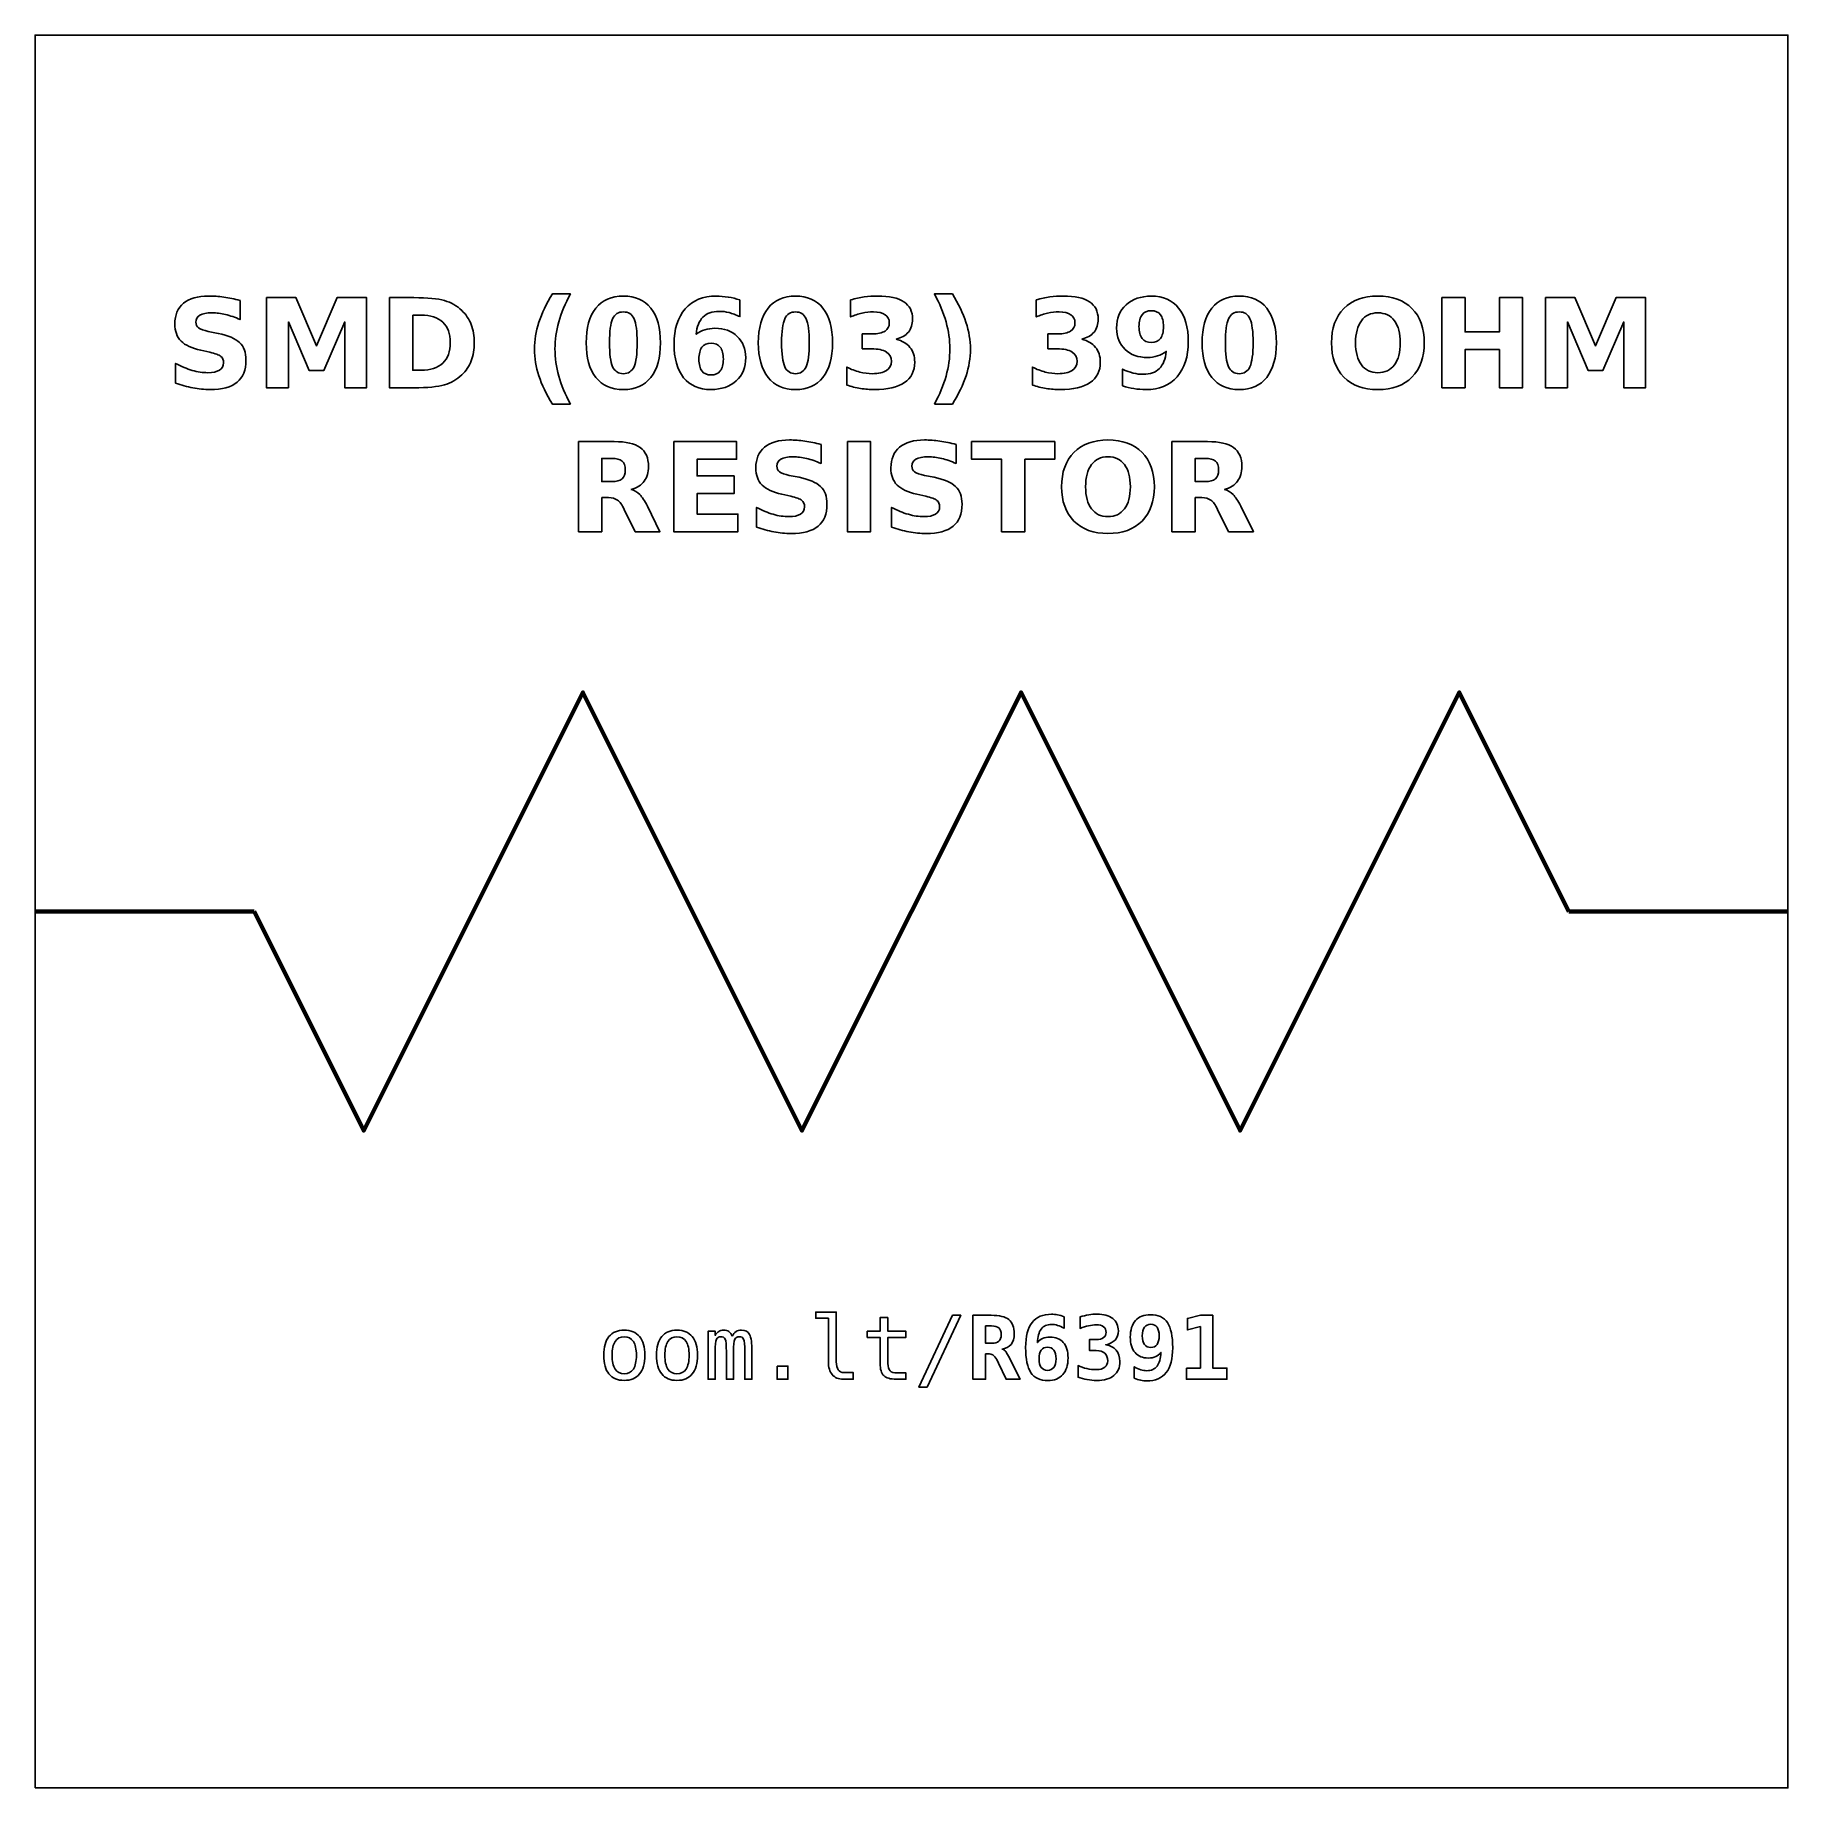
# Model space of a CAD drawing. Header units: centimetres. Extents: x -11.5 to -9.5, y -15.85 to -13.85.
import ezdxf

# ---------------------------------------------------------------- set-up
doc = ezdxf.new("R2010")
doc.units = ezdxf.units.CM
doc.header["$MEASUREMENT"] = 0
doc.layers.add('Layer 1', color=7, linetype='Continuous')

msp = doc.modelspace()

# ---------------------------------------------------------------- linework, layer by layer
at = {"layer": 'Layer 1', "color": 7}
msp.add_lwpolyline([(-11.5, -15.85), (-9.5, -15.85), (-9.5, -13.85), (-11.5, -13.85), (-11.5, -15.85)], close=True, dxfattribs=at)
at = {"layer": 'Layer 1', "color": 250}
for points, knots in [([(-11.26613, -14.15284), (-11.26613, -14.15284), (-11.26613, -14.17459), (-11.26613, -14.17459), (-11.26613, -14.17459), (-11.27178, -14.17207), (-11.2773, -14.17017), (-11.28266, -14.16888), (-11.28266, -14.16888), (-11.28805, -14.16758), (-11.29313, -14.16695), (-11.2979, -14.16695), (-11.2979, -14.16695), (-11.30423, -14.16695), (-11.30893, -14.16782), (-11.31197, -14.16956), (-11.31197, -14.16956), (-11.315, -14.17132), (-11.31651, -14.17403), (-11.31651, -14.1777), (-11.31651, -14.1777), (-11.31651, -14.18045), (-11.3155, -14.18261), (-11.31345, -14.18414), (-11.31345, -14.18414), (-11.3114, -14.18567), (-11.30769, -14.18701), (-11.3023, -14.18811), (-11.3023, -14.18811), (-11.3023, -14.18811), (-11.29101, -14.19037), (-11.29101, -14.19037), (-11.29101, -14.19037), (-11.27956, -14.19268), (-11.27145, -14.19616), (-11.26663, -14.20086), (-11.26663, -14.20086), (-11.2618, -14.20554), (-11.25938, -14.2122), (-11.25938, -14.22083), (-11.25938, -14.22083), (-11.25938, -14.23219), (-11.26274, -14.24063), (-11.26947, -14.24616), (-11.26947, -14.24616), (-11.2762, -14.25168), (-11.28647, -14.25446), (-11.3003, -14.25446), (-11.3003, -14.25446), (-11.30684, -14.25446), (-11.31338, -14.25385), (-11.31994, -14.2526), (-11.31994, -14.2526), (-11.3265, -14.25135), (-11.33309, -14.24952), (-11.33965, -14.2471), (-11.33965, -14.2471), (-11.33965, -14.2471), (-11.33965, -14.22471), (-11.33965, -14.22471), (-11.33965, -14.22471), (-11.33309, -14.22819), (-11.32674, -14.23082), (-11.3206, -14.23259), (-11.3206, -14.23259), (-11.31446, -14.23435), (-11.30856, -14.23524), (-11.30287, -14.23524), (-11.30287, -14.23524), (-11.29708, -14.23524), (-11.29264, -14.23428), (-11.28956, -14.23235), (-11.28956, -14.23235), (-11.28647, -14.23042), (-11.28495, -14.22767), (-11.28495, -14.22407), (-11.28495, -14.22407), (-11.28495, -14.22087), (-11.28598, -14.21838), (-11.28807, -14.21664), (-11.28807, -14.21664), (-11.29017, -14.2149), (-11.29433, -14.21333), (-11.30059, -14.21196), (-11.30059, -14.21196), (-11.30059, -14.21196), (-11.31086, -14.20968), (-11.31086, -14.20968), (-11.31086, -14.20968), (-11.32114, -14.20747), (-11.32867, -14.20397), (-11.33342, -14.19914), (-11.33342, -14.19914), (-11.33817, -14.19432), (-11.34054, -14.18781), (-11.34054, -14.17965), (-11.34054, -14.17965), (-11.34054, -14.16939), (-11.33723, -14.16151), (-11.33062, -14.15601), (-11.33062, -14.15601), (-11.32401, -14.15048), (-11.31451, -14.14773), (-11.30209, -14.14773), (-11.30209, -14.14773), (-11.29645, -14.14773), (-11.29064, -14.14816), (-11.28466, -14.149), (-11.28466, -14.149), (-11.27869, -14.14985), (-11.27251, -14.15112), (-11.26613, -14.15284)], [0, 0, 0, 0, 0.0357143, 0.0357143, 0.0357143, 0.0357143, 0.0714286, 0.0714286, 0.0714286, 0.0714286, 0.1071429, 0.1071429, 0.1071429, 0.1071429, 0.1428571, 0.1428571, 0.1428571, 0.1428571, 0.1785714, 0.1785714, 0.1785714, 0.1785714, 0.2142857, 0.2142857, 0.2142857, 0.2142857, 0.25, 0.25, 0.25, 0.25, 0.2857143, 0.2857143, 0.2857143, 0.2857143, 0.3214286, 0.3214286, 0.3214286, 0.3214286, 0.3571429, 0.3571429, 0.3571429, 0.3571429, 0.3928571, 0.3928571, 0.3928571, 0.3928571, 0.4285714, 0.4285714, 0.4285714, 0.4285714, 0.4642857, 0.4642857, 0.4642857, 0.4642857, 0.5, 0.5, 0.5, 0.5, 0.5357143, 0.5357143, 0.5357143, 0.5357143, 0.5714286, 0.5714286, 0.5714286, 0.5714286, 0.6071429, 0.6071429, 0.6071429, 0.6071429, 0.6428571, 0.6428571, 0.6428571, 0.6428571, 0.6785714, 0.6785714, 0.6785714, 0.6785714, 0.7142857, 0.7142857, 0.7142857, 0.7142857, 0.75, 0.75, 0.75, 0.75, 0.7857143, 0.7857143, 0.7857143, 0.7857143, 0.8214286, 0.8214286, 0.8214286, 0.8214286, 0.8571429, 0.8571429, 0.8571429, 0.8571429, 0.8928571, 0.8928571, 0.8928571, 0.8928571, 0.9285714, 0.9285714, 0.9285714, 0.9285714, 0.9642857, 0.9642857, 0.9642857, 0.9642857, 1, 1, 1, 1]), ([(-11.2361, -14.14959), (-11.2361, -14.14959), (-11.20235, -14.14959), (-11.20235, -14.14959), (-11.20235, -14.14959), (-11.20235, -14.14959), (-11.1789, -14.20465), (-11.1789, -14.20465), (-11.1789, -14.20465), (-11.1789, -14.20465), (-11.15534, -14.14959), (-11.15534, -14.14959), (-11.15534, -14.14959), (-11.15534, -14.14959), (-11.12166, -14.14959), (-11.12166, -14.14959), (-11.12166, -14.14959), (-11.12166, -14.14959), (-11.12166, -14.25246), (-11.12166, -14.25246), (-11.12166, -14.25246), (-11.12166, -14.25246), (-11.14673, -14.25246), (-11.14673, -14.25246), (-11.14673, -14.25246), (-11.14673, -14.25246), (-11.14673, -14.17722), (-11.14673, -14.17722), (-11.14673, -14.17722), (-11.14673, -14.17722), (-11.17044, -14.23268), (-11.17044, -14.23268), (-11.17044, -14.23268), (-11.17044, -14.23268), (-11.18725, -14.23268), (-11.18725, -14.23268), (-11.18725, -14.23268), (-11.18725, -14.23268), (-11.21096, -14.17722), (-11.21096, -14.17722), (-11.21096, -14.17722), (-11.21096, -14.17722), (-11.21096, -14.25246), (-11.21096, -14.25246), (-11.21096, -14.25246), (-11.21096, -14.25246), (-11.2361, -14.25246), (-11.2361, -14.25246), (-11.2361, -14.25246), (-11.2361, -14.25246), (-11.2361, -14.14959), (-11.2361, -14.14959)], [0, 0, 0, 0, 0.0769231, 0.0769231, 0.0769231, 0.0769231, 0.1538462, 0.1538462, 0.1538462, 0.1538462, 0.2307692, 0.2307692, 0.2307692, 0.2307692, 0.3076923, 0.3076923, 0.3076923, 0.3076923, 0.3846154, 0.3846154, 0.3846154, 0.3846154, 0.4615385, 0.4615385, 0.4615385, 0.4615385, 0.5384615, 0.5384615, 0.5384615, 0.5384615, 0.6153846, 0.6153846, 0.6153846, 0.6153846, 0.6923077, 0.6923077, 0.6923077, 0.6923077, 0.7692308, 0.7692308, 0.7692308, 0.7692308, 0.8461538, 0.8461538, 0.8461538, 0.8461538, 0.9230769, 0.9230769, 0.9230769, 0.9230769, 1, 1, 1, 1]), ([(-11.09567, -14.14959), (-11.09567, -14.14959), (-11.06768, -14.14959), (-11.06768, -14.14959), (-11.06768, -14.14959), (-11.05207, -14.14959), (-11.04045, -14.1507), (-11.03281, -14.15293), (-11.03281, -14.15293), (-11.02516, -14.15516), (-11.0186, -14.15893), (-11.01312, -14.16427), (-11.01312, -14.16427), (-11.0083, -14.1689), (-11.00473, -14.17426), (-11.00237, -14.18033), (-11.00237, -14.18033), (-11.00005, -14.18637), (-10.99887, -14.19324), (-10.99887, -14.20093), (-10.99887, -14.20093), (-10.99887, -14.20869), (-11.00005, -14.21561), (-11.00237, -14.2217), (-11.00237, -14.2217), (-11.00473, -14.22779), (-11.0083, -14.23315), (-11.01312, -14.23778), (-11.01312, -14.23778), (-11.01865, -14.24312), (-11.02526, -14.24689), (-11.03297, -14.24912), (-11.03297, -14.24912), (-11.04069, -14.25135), (-11.05226, -14.25246), (-11.06768, -14.25246), (-11.06768, -14.25246), (-11.06768, -14.25246), (-11.09567, -14.25246), (-11.09567, -14.25246), (-11.09567, -14.25246), (-11.09567, -14.25246), (-11.09567, -14.14959), (-11.09567, -14.14959)], [0, 0, 0, 0, 0.0909091, 0.0909091, 0.0909091, 0.0909091, 0.1818182, 0.1818182, 0.1818182, 0.1818182, 0.2727273, 0.2727273, 0.2727273, 0.2727273, 0.3636364, 0.3636364, 0.3636364, 0.3636364, 0.4545455, 0.4545455, 0.4545455, 0.4545455, 0.5454545, 0.5454545, 0.5454545, 0.5454545, 0.6363636, 0.6363636, 0.6363636, 0.6363636, 0.7272727, 0.7272727, 0.7272727, 0.7272727, 0.8181818, 0.8181818, 0.8181818, 0.8181818, 0.9090909, 0.9090909, 0.9090909, 0.9090909, 1, 1, 1, 1]), ([(-10.88918, -14.27106), (-10.88918, -14.27106), (-10.90964, -14.27106), (-10.90964, -14.27106), (-10.90964, -14.27106), (-10.91667, -14.25973), (-10.92187, -14.24893), (-10.92521, -14.2387), (-10.92521, -14.2387), (-10.92857, -14.22849), (-10.93024, -14.21836), (-10.93024, -14.20829), (-10.93024, -14.20829), (-10.93024, -14.19823), (-10.92855, -14.18804), (-10.92519, -14.17774), (-10.92519, -14.17774), (-10.9218, -14.16742), (-10.91663, -14.15665), (-10.90964, -14.14538), (-10.90964, -14.14538), (-10.90964, -14.14538), (-10.88918, -14.14538), (-10.88918, -14.14538), (-10.88918, -14.14538), (-10.89506, -14.15627), (-10.89946, -14.16692), (-10.9024, -14.17732), (-10.9024, -14.17732), (-10.90534, -14.18771), (-10.90682, -14.19799), (-10.90682, -14.20815), (-10.90682, -14.20815), (-10.90682, -14.21831), (-10.90536, -14.22859), (-10.90245, -14.23903), (-10.90245, -14.23903), (-10.89953, -14.24945), (-10.89511, -14.26013), (-10.88918, -14.27106)], [0, 0, 0, 0, 0.1, 0.1, 0.1, 0.1, 0.2, 0.2, 0.2, 0.2, 0.3, 0.3, 0.3, 0.3, 0.4, 0.4, 0.4, 0.4, 0.5, 0.5, 0.5, 0.5, 0.6, 0.6, 0.6, 0.6, 0.7, 0.7, 0.7, 0.7, 0.8, 0.8, 0.8, 0.8, 0.9, 0.9, 0.9, 0.9, 1, 1, 1, 1]), ([(-10.78645, -14.20112), (-10.78645, -14.21817), (-10.79012, -14.23132), (-10.79748, -14.24058), (-10.79748, -14.24058), (-10.80482, -14.24983), (-10.81526, -14.25446), (-10.82876, -14.25446), (-10.82876, -14.25446), (-10.84231, -14.25446), (-10.85277, -14.24983), (-10.86011, -14.24058), (-10.86011, -14.24058), (-10.86747, -14.23132), (-10.87114, -14.21817), (-10.87114, -14.20112), (-10.87114, -14.20112), (-10.87114, -14.18405), (-10.86747, -14.17087), (-10.86011, -14.16161), (-10.86011, -14.16161), (-10.85277, -14.15237), (-10.84231, -14.14773), (-10.82876, -14.14773), (-10.82876, -14.14773), (-10.81526, -14.14773), (-10.80482, -14.15237), (-10.79748, -14.16161), (-10.79748, -14.16161), (-10.79012, -14.17087), (-10.78645, -14.18405), (-10.78645, -14.20112)], [0, 0, 0, 0, 0.125, 0.125, 0.125, 0.125, 0.25, 0.25, 0.25, 0.25, 0.375, 0.375, 0.375, 0.375, 0.5, 0.5, 0.5, 0.5, 0.625, 0.625, 0.625, 0.625, 0.75, 0.75, 0.75, 0.75, 0.875, 0.875, 0.875, 0.875, 1, 1, 1, 1]), ([(-10.69586, -14.15227), (-10.69586, -14.15227), (-10.69586, -14.1713), (-10.69586, -14.1713), (-10.69586, -14.1713), (-10.70023, -14.16923), (-10.70432, -14.1677), (-10.70818, -14.16671), (-10.70818, -14.16671), (-10.71204, -14.16572), (-10.71582, -14.16523), (-10.71949, -14.16523), (-10.71949, -14.16523), (-10.7274, -14.16523), (-10.73353, -14.16742), (-10.73795, -14.17182), (-10.73795, -14.17182), (-10.74235, -14.17619), (-10.74494, -14.1827), (-10.74567, -14.19134), (-10.74567, -14.19134), (-10.74264, -14.1891), (-10.73934, -14.18741), (-10.73581, -14.18628), (-10.73581, -14.18628), (-10.73229, -14.18515), (-10.72843, -14.18459), (-10.72424, -14.18459), (-10.72424, -14.18459), (-10.71373, -14.18459), (-10.70524, -14.18767), (-10.6988, -14.19383), (-10.6988, -14.19383), (-10.69233, -14.19997), (-10.68911, -14.20803), (-10.68911, -14.21801), (-10.68911, -14.21801), (-10.68911, -14.22904), (-10.69271, -14.23786), (-10.69993, -14.24451), (-10.69993, -14.24451), (-10.70712, -14.25114), (-10.71681, -14.25446), (-10.72892, -14.25446), (-10.72892, -14.25446), (-10.74228, -14.25446), (-10.75263, -14.24994), (-10.75997, -14.24091), (-10.75997, -14.24091), (-10.76728, -14.2319), (-10.77095, -14.21909), (-10.77095, -14.20251), (-10.77095, -14.20251), (-10.77095, -14.18553), (-10.76667, -14.17217), (-10.75811, -14.16246), (-10.75811, -14.16246), (-10.74953, -14.15274), (-10.73779, -14.14787), (-10.72286, -14.14787), (-10.72286, -14.14787), (-10.71813, -14.14787), (-10.71354, -14.14825), (-10.70907, -14.14898), (-10.70907, -14.14898), (-10.70463, -14.14971), (-10.70023, -14.15081), (-10.69586, -14.15227)], [0, 0, 0, 0, 0.0588235, 0.0588235, 0.0588235, 0.0588235, 0.1176471, 0.1176471, 0.1176471, 0.1176471, 0.1764706, 0.1764706, 0.1764706, 0.1764706, 0.2352941, 0.2352941, 0.2352941, 0.2352941, 0.2941176, 0.2941176, 0.2941176, 0.2941176, 0.3529412, 0.3529412, 0.3529412, 0.3529412, 0.4117647, 0.4117647, 0.4117647, 0.4117647, 0.4705882, 0.4705882, 0.4705882, 0.4705882, 0.5294118, 0.5294118, 0.5294118, 0.5294118, 0.5882353, 0.5882353, 0.5882353, 0.5882353, 0.6470588, 0.6470588, 0.6470588, 0.6470588, 0.7058824, 0.7058824, 0.7058824, 0.7058824, 0.7647059, 0.7647059, 0.7647059, 0.7647059, 0.8235294, 0.8235294, 0.8235294, 0.8235294, 0.8823529, 0.8823529, 0.8823529, 0.8823529, 0.9411765, 0.9411765, 0.9411765, 0.9411765, 1, 1, 1, 1]), ([(-10.59007, -14.20112), (-10.59007, -14.21817), (-10.59374, -14.23132), (-10.6011, -14.24058), (-10.6011, -14.24058), (-10.60844, -14.24983), (-10.61888, -14.25446), (-10.63238, -14.25446), (-10.63238, -14.25446), (-10.64593, -14.25446), (-10.65639, -14.24983), (-10.66373, -14.24058), (-10.66373, -14.24058), (-10.67109, -14.23132), (-10.67476, -14.21817), (-10.67476, -14.20112), (-10.67476, -14.20112), (-10.67476, -14.18405), (-10.67109, -14.17087), (-10.66373, -14.16161), (-10.66373, -14.16161), (-10.65639, -14.15237), (-10.64593, -14.14773), (-10.63238, -14.14773), (-10.63238, -14.14773), (-10.61888, -14.14773), (-10.60844, -14.15237), (-10.6011, -14.16161), (-10.6011, -14.16161), (-10.59374, -14.17087), (-10.59007, -14.18405), (-10.59007, -14.20112)], [0, 0, 0, 0, 0.125, 0.125, 0.125, 0.125, 0.25, 0.25, 0.25, 0.25, 0.375, 0.375, 0.375, 0.375, 0.5, 0.5, 0.5, 0.5, 0.625, 0.625, 0.625, 0.625, 0.75, 0.75, 0.75, 0.75, 0.875, 0.875, 0.875, 0.875, 1, 1, 1, 1]), ([(-10.51759, -14.19698), (-10.51067, -14.19877), (-10.50538, -14.2019), (-10.50178, -14.20632), (-10.50178, -14.20632), (-10.49818, -14.21076), (-10.49637, -14.21638), (-10.49637, -14.22323), (-10.49637, -14.22323), (-10.49637, -14.23343), (-10.50028, -14.24119), (-10.50808, -14.24651), (-10.50808, -14.24651), (-10.51589, -14.2518), (-10.52728, -14.25446), (-10.54226, -14.25446), (-10.54226, -14.25446), (-10.54755, -14.25446), (-10.55284, -14.25404), (-10.55816, -14.25319), (-10.55816, -14.25319), (-10.56345, -14.25234), (-10.56869, -14.25105), (-10.57389, -14.24936), (-10.57389, -14.24936), (-10.57389, -14.24936), (-10.57389, -14.22889), (-10.57389, -14.22889), (-10.57389, -14.22889), (-10.56893, -14.23136), (-10.56401, -14.23325), (-10.55912, -14.23452), (-10.55912, -14.23452), (-10.55423, -14.23576), (-10.54941, -14.2364), (-10.54468, -14.2364), (-10.54468, -14.2364), (-10.53765, -14.2364), (-10.53226, -14.23517), (-10.52852, -14.23275), (-10.52852, -14.23275), (-10.52478, -14.23031), (-10.5229, -14.22683), (-10.5229, -14.22226), (-10.5229, -14.22226), (-10.5229, -14.21758), (-10.52483, -14.21403), (-10.52866, -14.21163), (-10.52866, -14.21163), (-10.5325, -14.20921), (-10.53816, -14.20801), (-10.54564, -14.20801), (-10.54564, -14.20801), (-10.54564, -14.20801), (-10.55625, -14.20801), (-10.55625, -14.20801), (-10.55625, -14.20801), (-10.55625, -14.20801), (-10.55625, -14.19091), (-10.55625, -14.19091), (-10.55625, -14.19091), (-10.55625, -14.19091), (-10.5451, -14.19091), (-10.5451, -14.19091), (-10.5451, -14.19091), (-10.53842, -14.19091), (-10.53348, -14.18988), (-10.53022, -14.18778), (-10.53022, -14.18778), (-10.52695, -14.18569), (-10.52532, -14.18252), (-10.52532, -14.17826), (-10.52532, -14.17826), (-10.52532, -14.17431), (-10.5269, -14.17125), (-10.53007, -14.16911), (-10.53007, -14.16911), (-10.53325, -14.16695), (-10.53772, -14.16587), (-10.5435, -14.16587), (-10.5435, -14.16587), (-10.54778, -14.16587), (-10.55209, -14.16634), (-10.55646, -14.1673), (-10.55646, -14.1673), (-10.56081, -14.16826), (-10.56514, -14.1697), (-10.56947, -14.17158), (-10.56947, -14.17158), (-10.56947, -14.17158), (-10.56947, -14.15215), (-10.56947, -14.15215), (-10.56947, -14.15215), (-10.56422, -14.15067), (-10.55905, -14.14957), (-10.5539, -14.14884), (-10.5539, -14.14884), (-10.54875, -14.14811), (-10.54372, -14.14773), (-10.53875, -14.14773), (-10.53875, -14.14773), (-10.52539, -14.14773), (-10.51538, -14.14992), (-10.50874, -14.15432), (-10.50874, -14.15432), (-10.50211, -14.15869), (-10.4988, -14.1653), (-10.4988, -14.17412), (-10.4988, -14.17412), (-10.4988, -14.18012), (-10.50037, -14.18506), (-10.50355, -14.18889), (-10.50355, -14.18889), (-10.50672, -14.19272), (-10.5114, -14.19543), (-10.51759, -14.19698)], [0, 0, 0, 0, 0.0344828, 0.0344828, 0.0344828, 0.0344828, 0.0689655, 0.0689655, 0.0689655, 0.0689655, 0.1034483, 0.1034483, 0.1034483, 0.1034483, 0.137931, 0.137931, 0.137931, 0.137931, 0.1724138, 0.1724138, 0.1724138, 0.1724138, 0.2068966, 0.2068966, 0.2068966, 0.2068966, 0.2413793, 0.2413793, 0.2413793, 0.2413793, 0.2758621, 0.2758621, 0.2758621, 0.2758621, 0.3103448, 0.3103448, 0.3103448, 0.3103448, 0.3448276, 0.3448276, 0.3448276, 0.3448276, 0.3793103, 0.3793103, 0.3793103, 0.3793103, 0.4137931, 0.4137931, 0.4137931, 0.4137931, 0.4482759, 0.4482759, 0.4482759, 0.4482759, 0.4827586, 0.4827586, 0.4827586, 0.4827586, 0.5172414, 0.5172414, 0.5172414, 0.5172414, 0.5517241, 0.5517241, 0.5517241, 0.5517241, 0.5862069, 0.5862069, 0.5862069, 0.5862069, 0.6206897, 0.6206897, 0.6206897, 0.6206897, 0.6551724, 0.6551724, 0.6551724, 0.6551724, 0.6896552, 0.6896552, 0.6896552, 0.6896552, 0.7241379, 0.7241379, 0.7241379, 0.7241379, 0.7586207, 0.7586207, 0.7586207, 0.7586207, 0.7931034, 0.7931034, 0.7931034, 0.7931034, 0.8275862, 0.8275862, 0.8275862, 0.8275862, 0.862069, 0.862069, 0.862069, 0.862069, 0.8965517, 0.8965517, 0.8965517, 0.8965517, 0.9310345, 0.9310345, 0.9310345, 0.9310345, 0.9655172, 0.9655172, 0.9655172, 0.9655172, 1, 1, 1, 1]), ([(-10.47384, -14.27106), (-10.46796, -14.26013), (-10.46354, -14.24945), (-10.4606, -14.23903), (-10.4606, -14.23903), (-10.45766, -14.22859), (-10.4562, -14.21831), (-10.4562, -14.20815), (-10.4562, -14.20815), (-10.4562, -14.19799), (-10.45766, -14.18771), (-10.4606, -14.17732), (-10.4606, -14.17732), (-10.46354, -14.16692), (-10.46796, -14.15627), (-10.47384, -14.14538), (-10.47384, -14.14538), (-10.47384, -14.14538), (-10.45338, -14.14538), (-10.45338, -14.14538), (-10.45338, -14.14538), (-10.4464, -14.15665), (-10.44122, -14.16742), (-10.43783, -14.17774), (-10.43783, -14.17774), (-10.43447, -14.18804), (-10.43278, -14.19823), (-10.43278, -14.20829), (-10.43278, -14.20829), (-10.43278, -14.21836), (-10.43445, -14.22849), (-10.43781, -14.2387), (-10.43781, -14.2387), (-10.44115, -14.24893), (-10.44635, -14.25973), (-10.45338, -14.27106), (-10.45338, -14.27106), (-10.45338, -14.27106), (-10.47384, -14.27106), (-10.47384, -14.27106)], [0, 0, 0, 0, 0.1, 0.1, 0.1, 0.1, 0.2, 0.2, 0.2, 0.2, 0.3, 0.3, 0.3, 0.3, 0.4, 0.4, 0.4, 0.4, 0.5, 0.5, 0.5, 0.5, 0.6, 0.6, 0.6, 0.6, 0.7, 0.7, 0.7, 0.7, 0.8, 0.8, 0.8, 0.8, 0.9, 0.9, 0.9, 0.9, 1, 1, 1, 1]), ([(-10.30578, -14.19698), (-10.29886, -14.19877), (-10.29357, -14.2019), (-10.28997, -14.20632), (-10.28997, -14.20632), (-10.28637, -14.21076), (-10.28456, -14.21638), (-10.28456, -14.22323), (-10.28456, -14.22323), (-10.28456, -14.23343), (-10.28847, -14.24119), (-10.29627, -14.24651), (-10.29627, -14.24651), (-10.30408, -14.2518), (-10.31547, -14.25446), (-10.33045, -14.25446), (-10.33045, -14.25446), (-10.33574, -14.25446), (-10.34103, -14.25404), (-10.34635, -14.25319), (-10.34635, -14.25319), (-10.35164, -14.25234), (-10.35688, -14.25105), (-10.36208, -14.24936), (-10.36208, -14.24936), (-10.36208, -14.24936), (-10.36208, -14.22889), (-10.36208, -14.22889), (-10.36208, -14.22889), (-10.35712, -14.23136), (-10.3522, -14.23325), (-10.34731, -14.23452), (-10.34731, -14.23452), (-10.34242, -14.23576), (-10.3376, -14.2364), (-10.33287, -14.2364), (-10.33287, -14.2364), (-10.32584, -14.2364), (-10.32045, -14.23517), (-10.31671, -14.23275), (-10.31671, -14.23275), (-10.31297, -14.23031), (-10.31109, -14.22683), (-10.31109, -14.22226), (-10.31109, -14.22226), (-10.31109, -14.21758), (-10.31302, -14.21403), (-10.31685, -14.21163), (-10.31685, -14.21163), (-10.32069, -14.20921), (-10.32635, -14.20801), (-10.33383, -14.20801), (-10.33383, -14.20801), (-10.33383, -14.20801), (-10.34444, -14.20801), (-10.34444, -14.20801), (-10.34444, -14.20801), (-10.34444, -14.20801), (-10.34444, -14.19091), (-10.34444, -14.19091), (-10.34444, -14.19091), (-10.34444, -14.19091), (-10.33329, -14.19091), (-10.33329, -14.19091), (-10.33329, -14.19091), (-10.32661, -14.19091), (-10.32167, -14.18988), (-10.31841, -14.18778), (-10.31841, -14.18778), (-10.31514, -14.18569), (-10.31351, -14.18252), (-10.31351, -14.17826), (-10.31351, -14.17826), (-10.31351, -14.17431), (-10.31509, -14.17125), (-10.31826, -14.16911), (-10.31826, -14.16911), (-10.32144, -14.16695), (-10.32591, -14.16587), (-10.33169, -14.16587), (-10.33169, -14.16587), (-10.33597, -14.16587), (-10.34028, -14.16634), (-10.34465, -14.1673), (-10.34465, -14.1673), (-10.349, -14.16826), (-10.35333, -14.1697), (-10.35766, -14.17158), (-10.35766, -14.17158), (-10.35766, -14.17158), (-10.35766, -14.15215), (-10.35766, -14.15215), (-10.35766, -14.15215), (-10.35241, -14.15067), (-10.34724, -14.14957), (-10.34209, -14.14884), (-10.34209, -14.14884), (-10.33694, -14.14811), (-10.33191, -14.14773), (-10.32694, -14.14773), (-10.32694, -14.14773), (-10.31358, -14.14773), (-10.30357, -14.14992), (-10.29693, -14.15432), (-10.29693, -14.15432), (-10.2903, -14.15869), (-10.28699, -14.1653), (-10.28699, -14.17412), (-10.28699, -14.17412), (-10.28699, -14.18012), (-10.28856, -14.18506), (-10.29174, -14.18889), (-10.29174, -14.18889), (-10.29491, -14.19272), (-10.29959, -14.19543), (-10.30578, -14.19698)], [0, 0, 0, 0, 0.0344828, 0.0344828, 0.0344828, 0.0344828, 0.0689655, 0.0689655, 0.0689655, 0.0689655, 0.1034483, 0.1034483, 0.1034483, 0.1034483, 0.137931, 0.137931, 0.137931, 0.137931, 0.1724138, 0.1724138, 0.1724138, 0.1724138, 0.2068966, 0.2068966, 0.2068966, 0.2068966, 0.2413793, 0.2413793, 0.2413793, 0.2413793, 0.2758621, 0.2758621, 0.2758621, 0.2758621, 0.3103448, 0.3103448, 0.3103448, 0.3103448, 0.3448276, 0.3448276, 0.3448276, 0.3448276, 0.3793103, 0.3793103, 0.3793103, 0.3793103, 0.4137931, 0.4137931, 0.4137931, 0.4137931, 0.4482759, 0.4482759, 0.4482759, 0.4482759, 0.4827586, 0.4827586, 0.4827586, 0.4827586, 0.5172414, 0.5172414, 0.5172414, 0.5172414, 0.5517241, 0.5517241, 0.5517241, 0.5517241, 0.5862069, 0.5862069, 0.5862069, 0.5862069, 0.6206897, 0.6206897, 0.6206897, 0.6206897, 0.6551724, 0.6551724, 0.6551724, 0.6551724, 0.6896552, 0.6896552, 0.6896552, 0.6896552, 0.7241379, 0.7241379, 0.7241379, 0.7241379, 0.7586207, 0.7586207, 0.7586207, 0.7586207, 0.7931034, 0.7931034, 0.7931034, 0.7931034, 0.8275862, 0.8275862, 0.8275862, 0.8275862, 0.862069, 0.862069, 0.862069, 0.862069, 0.8965517, 0.8965517, 0.8965517, 0.8965517, 0.9310345, 0.9310345, 0.9310345, 0.9310345, 0.9655172, 0.9655172, 0.9655172, 0.9655172, 1, 1, 1, 1]), ([(-10.25919, -14.2502), (-10.25919, -14.2502), (-10.25919, -14.23118), (-10.25919, -14.23118), (-10.25919, -14.23118), (-10.25495, -14.23315), (-10.25091, -14.23463), (-10.24705, -14.23562), (-10.24705, -14.23562), (-10.24319, -14.23661), (-10.23938, -14.2371), (-10.23562, -14.2371), (-10.23562, -14.2371), (-10.22772, -14.2371), (-10.22158, -14.23492), (-10.21716, -14.23052), (-10.21716, -14.23052), (-10.21276, -14.22614), (-10.21015, -14.21963), (-10.20937, -14.211), (-10.20937, -14.211), (-10.2125, -14.2133), (-10.21582, -14.21502), (-10.21937, -14.21617), (-10.21937, -14.21617), (-10.2229, -14.21732), (-10.22673, -14.21789), (-10.23087, -14.21789), (-10.23087, -14.21789), (-10.24138, -14.21789), (-10.24987, -14.21483), (-10.25632, -14.20869), (-10.25632, -14.20869), (-10.26278, -14.20255), (-10.26601, -14.19449), (-10.26601, -14.18447), (-10.26601, -14.18447), (-10.26601, -14.17339), (-10.26241, -14.16452), (-10.25523, -14.15787), (-10.25523, -14.15787), (-10.24804, -14.15121), (-10.2384, -14.14787), (-10.22633, -14.14787), (-10.22633, -14.14787), (-10.2129, -14.14787), (-10.20253, -14.15239), (-10.19519, -14.16144), (-10.19519, -14.16144), (-10.18783, -14.1705), (-10.18416, -14.18329), (-10.18416, -14.19983), (-10.18416, -14.19983), (-10.18416, -14.21681), (-10.18847, -14.23016), (-10.19705, -14.23988), (-10.19705, -14.23988), (-10.20563, -14.24959), (-10.21742, -14.25446), (-10.23237, -14.25446), (-10.23237, -14.25446), (-10.23722, -14.25446), (-10.24183, -14.25411), (-10.24623, -14.2534), (-10.24623, -14.2534), (-10.25065, -14.2527), (-10.25495, -14.25161), (-10.25919, -14.2502)], [0, 0, 0, 0, 0.0588235, 0.0588235, 0.0588235, 0.0588235, 0.1176471, 0.1176471, 0.1176471, 0.1176471, 0.1764706, 0.1764706, 0.1764706, 0.1764706, 0.2352941, 0.2352941, 0.2352941, 0.2352941, 0.2941176, 0.2941176, 0.2941176, 0.2941176, 0.3529412, 0.3529412, 0.3529412, 0.3529412, 0.4117647, 0.4117647, 0.4117647, 0.4117647, 0.4705882, 0.4705882, 0.4705882, 0.4705882, 0.5294118, 0.5294118, 0.5294118, 0.5294118, 0.5882353, 0.5882353, 0.5882353, 0.5882353, 0.6470588, 0.6470588, 0.6470588, 0.6470588, 0.7058824, 0.7058824, 0.7058824, 0.7058824, 0.7647059, 0.7647059, 0.7647059, 0.7647059, 0.8235294, 0.8235294, 0.8235294, 0.8235294, 0.8823529, 0.8823529, 0.8823529, 0.8823529, 0.9411765, 0.9411765, 0.9411765, 0.9411765, 1, 1, 1, 1]), ([(-10.08369, -14.20112), (-10.08369, -14.21817), (-10.08736, -14.23132), (-10.09472, -14.24058), (-10.09472, -14.24058), (-10.10206, -14.24983), (-10.1125, -14.25446), (-10.126, -14.25446), (-10.126, -14.25446), (-10.13955, -14.25446), (-10.15001, -14.24983), (-10.15735, -14.24058), (-10.15735, -14.24058), (-10.16471, -14.23132), (-10.16838, -14.21817), (-10.16838, -14.20112), (-10.16838, -14.20112), (-10.16838, -14.18405), (-10.16471, -14.17087), (-10.15735, -14.16161), (-10.15735, -14.16161), (-10.15001, -14.15237), (-10.13955, -14.14773), (-10.126, -14.14773), (-10.126, -14.14773), (-10.1125, -14.14773), (-10.10206, -14.15237), (-10.09472, -14.16161), (-10.09472, -14.16161), (-10.08736, -14.17087), (-10.08369, -14.18405), (-10.08369, -14.20112)], [0, 0, 0, 0, 0.125, 0.125, 0.125, 0.125, 0.25, 0.25, 0.25, 0.25, 0.375, 0.375, 0.375, 0.375, 0.5, 0.5, 0.5, 0.5, 0.625, 0.625, 0.625, 0.625, 0.75, 0.75, 0.75, 0.75, 0.875, 0.875, 0.875, 0.875, 1, 1, 1, 1]), ([(-9.96786, -14.14773), (-9.95133, -14.14773), (-9.93837, -14.15246), (-9.92901, -14.16194), (-9.92901, -14.16194), (-9.91963, -14.17139), (-9.91495, -14.18444), (-9.91495, -14.20112), (-9.91495, -14.20112), (-9.91495, -14.21775), (-9.91963, -14.2308), (-9.92901, -14.24025), (-9.92901, -14.24025), (-9.93837, -14.24973), (-9.95133, -14.25446), (-9.96786, -14.25446), (-9.96786, -14.25446), (-9.98435, -14.25446), (-9.99728, -14.24973), (-10.00669, -14.24025), (-10.00669, -14.24025), (-10.01607, -14.2308), (-10.02078, -14.21775), (-10.02078, -14.20112), (-10.02078, -14.20112), (-10.02078, -14.18444), (-10.01607, -14.17139), (-10.00669, -14.16194), (-10.00669, -14.16194), (-9.99728, -14.15246), (-9.98435, -14.14773), (-9.96786, -14.14773)], [0, 0, 0, 0, 0.125, 0.125, 0.125, 0.125, 0.25, 0.25, 0.25, 0.25, 0.375, 0.375, 0.375, 0.375, 0.5, 0.5, 0.5, 0.5, 0.625, 0.625, 0.625, 0.625, 0.75, 0.75, 0.75, 0.75, 0.875, 0.875, 0.875, 0.875, 1, 1, 1, 1]), ([(-9.89488, -14.14959), (-9.89488, -14.14959), (-9.86835, -14.14959), (-9.86835, -14.14959), (-9.86835, -14.14959), (-9.86835, -14.14959), (-9.86835, -14.1888), (-9.86835, -14.1888), (-9.86835, -14.1888), (-9.86835, -14.1888), (-9.82922, -14.1888), (-9.82922, -14.1888), (-9.82922, -14.1888), (-9.82922, -14.1888), (-9.82922, -14.14959), (-9.82922, -14.14959), (-9.82922, -14.14959), (-9.82922, -14.14959), (-9.80269, -14.14959), (-9.80269, -14.14959), (-9.80269, -14.14959), (-9.80269, -14.14959), (-9.80269, -14.25246), (-9.80269, -14.25246), (-9.80269, -14.25246), (-9.80269, -14.25246), (-9.82922, -14.25246), (-9.82922, -14.25246), (-9.82922, -14.25246), (-9.82922, -14.25246), (-9.82922, -14.20886), (-9.82922, -14.20886), (-9.82922, -14.20886), (-9.82922, -14.20886), (-9.86835, -14.20886), (-9.86835, -14.20886), (-9.86835, -14.20886), (-9.86835, -14.20886), (-9.86835, -14.25246), (-9.86835, -14.25246), (-9.86835, -14.25246), (-9.86835, -14.25246), (-9.89488, -14.25246), (-9.89488, -14.25246), (-9.89488, -14.25246), (-9.89488, -14.25246), (-9.89488, -14.14959), (-9.89488, -14.14959)], [0, 0, 0, 0, 0.0833333, 0.0833333, 0.0833333, 0.0833333, 0.1666667, 0.1666667, 0.1666667, 0.1666667, 0.25, 0.25, 0.25, 0.25, 0.3333333, 0.3333333, 0.3333333, 0.3333333, 0.4166667, 0.4166667, 0.4166667, 0.4166667, 0.5, 0.5, 0.5, 0.5, 0.5833333, 0.5833333, 0.5833333, 0.5833333, 0.6666667, 0.6666667, 0.6666667, 0.6666667, 0.75, 0.75, 0.75, 0.75, 0.8333333, 0.8333333, 0.8333333, 0.8333333, 0.9166667, 0.9166667, 0.9166667, 0.9166667, 1, 1, 1, 1]), ([(-9.77679, -14.14959), (-9.77679, -14.14959), (-9.74304, -14.14959), (-9.74304, -14.14959), (-9.74304, -14.14959), (-9.74304, -14.14959), (-9.71959, -14.20465), (-9.71959, -14.20465), (-9.71959, -14.20465), (-9.71959, -14.20465), (-9.69603, -14.14959), (-9.69603, -14.14959), (-9.69603, -14.14959), (-9.69603, -14.14959), (-9.66235, -14.14959), (-9.66235, -14.14959), (-9.66235, -14.14959), (-9.66235, -14.14959), (-9.66235, -14.25246), (-9.66235, -14.25246), (-9.66235, -14.25246), (-9.66235, -14.25246), (-9.68742, -14.25246), (-9.68742, -14.25246), (-9.68742, -14.25246), (-9.68742, -14.25246), (-9.68742, -14.17722), (-9.68742, -14.17722), (-9.68742, -14.17722), (-9.68742, -14.17722), (-9.71113, -14.23268), (-9.71113, -14.23268), (-9.71113, -14.23268), (-9.71113, -14.23268), (-9.72794, -14.23268), (-9.72794, -14.23268), (-9.72794, -14.23268), (-9.72794, -14.23268), (-9.75165, -14.17722), (-9.75165, -14.17722), (-9.75165, -14.17722), (-9.75165, -14.17722), (-9.75165, -14.25246), (-9.75165, -14.25246), (-9.75165, -14.25246), (-9.75165, -14.25246), (-9.77679, -14.25246), (-9.77679, -14.25246), (-9.77679, -14.25246), (-9.77679, -14.25246), (-9.77679, -14.14959), (-9.77679, -14.14959)], [0, 0, 0, 0, 0.0769231, 0.0769231, 0.0769231, 0.0769231, 0.1538462, 0.1538462, 0.1538462, 0.1538462, 0.2307692, 0.2307692, 0.2307692, 0.2307692, 0.3076923, 0.3076923, 0.3076923, 0.3076923, 0.3846154, 0.3846154, 0.3846154, 0.3846154, 0.4615385, 0.4615385, 0.4615385, 0.4615385, 0.5384615, 0.5384615, 0.5384615, 0.5384615, 0.6153846, 0.6153846, 0.6153846, 0.6153846, 0.6923077, 0.6923077, 0.6923077, 0.6923077, 0.7692308, 0.7692308, 0.7692308, 0.7692308, 0.8461538, 0.8461538, 0.8461538, 0.8461538, 0.9230769, 0.9230769, 0.9230769, 0.9230769, 1, 1, 1, 1]), ([(-11.06914, -14.16965), (-11.06914, -14.16965), (-11.06914, -14.2324), (-11.06914, -14.2324), (-11.06914, -14.2324), (-11.06914, -14.2324), (-11.05964, -14.2324), (-11.05964, -14.2324), (-11.05964, -14.2324), (-11.0488, -14.2324), (-11.04052, -14.22972), (-11.03481, -14.22433), (-11.03481, -14.22433), (-11.02909, -14.21897), (-11.02622, -14.21116), (-11.02622, -14.20093), (-11.02622, -14.20093), (-11.02622, -14.19072), (-11.02907, -14.18296), (-11.03476, -14.17765), (-11.03476, -14.17765), (-11.04045, -14.17231), (-11.04875, -14.16965), (-11.05964, -14.16965), (-11.05964, -14.16965), (-11.05964, -14.16965), (-11.06914, -14.16965), (-11.06914, -14.16965)], [0, 0, 0, 0, 0.1428571, 0.1428571, 0.1428571, 0.1428571, 0.2857143, 0.2857143, 0.2857143, 0.2857143, 0.4285714, 0.4285714, 0.4285714, 0.4285714, 0.5714286, 0.5714286, 0.5714286, 0.5714286, 0.7142857, 0.7142857, 0.7142857, 0.7142857, 0.8571429, 0.8571429, 0.8571429, 0.8571429, 1, 1, 1, 1]), ([(-10.81298, -14.20093), (-10.81298, -14.18807), (-10.81418, -14.17901), (-10.8166, -14.17374), (-10.8166, -14.17374), (-10.819, -14.1685), (-10.82307, -14.16587), (-10.82876, -14.16587), (-10.82876, -14.16587), (-10.83445, -14.16587), (-10.83852, -14.1685), (-10.84097, -14.17374), (-10.84097, -14.17374), (-10.84339, -14.17901), (-10.84461, -14.18807), (-10.84461, -14.20093), (-10.84461, -14.20093), (-10.84461, -14.21391), (-10.84339, -14.22309), (-10.84097, -14.2284), (-10.84097, -14.2284), (-10.83852, -14.23374), (-10.83445, -14.2364), (-10.82876, -14.2364), (-10.82876, -14.2364), (-10.82312, -14.2364), (-10.81907, -14.23374), (-10.81662, -14.2284), (-10.81662, -14.2284), (-10.8142, -14.22309), (-10.81298, -14.21391), (-10.81298, -14.20093)], [0, 0, 0, 0, 0.125, 0.125, 0.125, 0.125, 0.25, 0.25, 0.25, 0.25, 0.375, 0.375, 0.375, 0.375, 0.5, 0.5, 0.5, 0.5, 0.625, 0.625, 0.625, 0.625, 0.75, 0.75, 0.75, 0.75, 0.875, 0.875, 0.875, 0.875, 1, 1, 1, 1]), ([(-10.6166, -14.20093), (-10.6166, -14.18807), (-10.6178, -14.17901), (-10.62022, -14.17374), (-10.62022, -14.17374), (-10.62262, -14.1685), (-10.62669, -14.16587), (-10.63238, -14.16587), (-10.63238, -14.16587), (-10.63807, -14.16587), (-10.64214, -14.1685), (-10.64459, -14.17374), (-10.64459, -14.17374), (-10.64701, -14.17901), (-10.64823, -14.18807), (-10.64823, -14.20093), (-10.64823, -14.20093), (-10.64823, -14.21391), (-10.64701, -14.22309), (-10.64459, -14.2284), (-10.64459, -14.2284), (-10.64214, -14.23374), (-10.63807, -14.2364), (-10.63238, -14.2364), (-10.63238, -14.2364), (-10.62674, -14.2364), (-10.62269, -14.23374), (-10.62024, -14.2284), (-10.62024, -14.2284), (-10.61782, -14.22309), (-10.6166, -14.21391), (-10.6166, -14.20093)], [0, 0, 0, 0, 0.125, 0.125, 0.125, 0.125, 0.25, 0.25, 0.25, 0.25, 0.375, 0.375, 0.375, 0.375, 0.5, 0.5, 0.5, 0.5, 0.625, 0.625, 0.625, 0.625, 0.75, 0.75, 0.75, 0.75, 0.875, 0.875, 0.875, 0.875, 1, 1, 1, 1]), ([(-10.22645, -14.20067), (-10.22181, -14.20067), (-10.21833, -14.19917), (-10.21598, -14.19616), (-10.21598, -14.19616), (-10.21365, -14.19315), (-10.21248, -14.18863), (-10.21248, -14.18261), (-10.21248, -14.18261), (-10.21248, -14.17664), (-10.21365, -14.17212), (-10.21598, -14.16909), (-10.21598, -14.16909), (-10.21833, -14.16605), (-10.22181, -14.16455), (-10.22645, -14.16455), (-10.22645, -14.16455), (-10.2311, -14.16455), (-10.23459, -14.16605), (-10.23694, -14.16909), (-10.23694, -14.16909), (-10.23927, -14.17212), (-10.24044, -14.17664), (-10.24044, -14.18261), (-10.24044, -14.18261), (-10.24044, -14.18863), (-10.23927, -14.19315), (-10.23694, -14.19616), (-10.23694, -14.19616), (-10.23459, -14.19917), (-10.2311, -14.20067), (-10.22645, -14.20067)], [0, 0, 0, 0, 0.125, 0.125, 0.125, 0.125, 0.25, 0.25, 0.25, 0.25, 0.375, 0.375, 0.375, 0.375, 0.5, 0.5, 0.5, 0.5, 0.625, 0.625, 0.625, 0.625, 0.75, 0.75, 0.75, 0.75, 0.875, 0.875, 0.875, 0.875, 1, 1, 1, 1]), ([(-10.11022, -14.20093), (-10.11022, -14.18807), (-10.11142, -14.17901), (-10.11384, -14.17374), (-10.11384, -14.17374), (-10.11624, -14.1685), (-10.12031, -14.16587), (-10.126, -14.16587), (-10.126, -14.16587), (-10.13169, -14.16587), (-10.13576, -14.1685), (-10.13821, -14.17374), (-10.13821, -14.17374), (-10.14063, -14.17901), (-10.14185, -14.18807), (-10.14185, -14.20093), (-10.14185, -14.20093), (-10.14185, -14.21391), (-10.14063, -14.22309), (-10.13821, -14.2284), (-10.13821, -14.2284), (-10.13576, -14.23374), (-10.13169, -14.2364), (-10.126, -14.2364), (-10.126, -14.2364), (-10.12036, -14.2364), (-10.11631, -14.23374), (-10.11386, -14.2284), (-10.11386, -14.2284), (-10.11144, -14.22309), (-10.11022, -14.21391), (-10.11022, -14.20093)], [0, 0, 0, 0, 0.125, 0.125, 0.125, 0.125, 0.25, 0.25, 0.25, 0.25, 0.375, 0.375, 0.375, 0.375, 0.5, 0.5, 0.5, 0.5, 0.625, 0.625, 0.625, 0.625, 0.75, 0.75, 0.75, 0.75, 0.875, 0.875, 0.875, 0.875, 1, 1, 1, 1]), ([(-9.96786, -14.16695), (-9.97595, -14.16695), (-9.98221, -14.16993), (-9.98668, -14.17591), (-9.98668, -14.17591), (-9.99112, -14.18188), (-9.99336, -14.19028), (-9.99336, -14.20112), (-9.99336, -14.20112), (-9.99336, -14.21194), (-9.99112, -14.22031), (-9.98668, -14.22628), (-9.98668, -14.22628), (-9.98221, -14.23226), (-9.97595, -14.23524), (-9.96786, -14.23524), (-9.96786, -14.23524), (-9.95972, -14.23524), (-9.95345, -14.23226), (-9.94898, -14.22628), (-9.94898, -14.22628), (-9.94453, -14.22031), (-9.9423, -14.21194), (-9.9423, -14.20112), (-9.9423, -14.20112), (-9.9423, -14.19028), (-9.94453, -14.18188), (-9.94898, -14.17591), (-9.94898, -14.17591), (-9.95345, -14.16993), (-9.95972, -14.16695), (-9.96786, -14.16695)], [0, 0, 0, 0, 0.125, 0.125, 0.125, 0.125, 0.25, 0.25, 0.25, 0.25, 0.375, 0.375, 0.375, 0.375, 0.5, 0.5, 0.5, 0.5, 0.625, 0.625, 0.625, 0.625, 0.75, 0.75, 0.75, 0.75, 0.875, 0.875, 0.875, 0.875, 1, 1, 1, 1]), ([(-10.72864, -14.20168), (-10.7333, -14.20168), (-10.73678, -14.20319), (-10.73908, -14.2062), (-10.73908, -14.2062), (-10.74141, -14.20921), (-10.74256, -14.21373), (-10.74256, -14.21972), (-10.74256, -14.21972), (-10.74256, -14.22574), (-10.74141, -14.23026), (-10.73908, -14.23327), (-10.73908, -14.23327), (-10.73678, -14.23628), (-10.7333, -14.23778), (-10.72864, -14.23778), (-10.72864, -14.23778), (-10.72396, -14.23778), (-10.72046, -14.23628), (-10.71815, -14.23327), (-10.71815, -14.23327), (-10.71582, -14.23026), (-10.71467, -14.22574), (-10.71467, -14.21972), (-10.71467, -14.21972), (-10.71467, -14.21373), (-10.71582, -14.20921), (-10.71815, -14.2062), (-10.71815, -14.2062), (-10.72046, -14.20319), (-10.72396, -14.20168), (-10.72864, -14.20168)], [0, 0, 0, 0, 0.125, 0.125, 0.125, 0.125, 0.25, 0.25, 0.25, 0.25, 0.375, 0.375, 0.375, 0.375, 0.5, 0.5, 0.5, 0.5, 0.625, 0.625, 0.625, 0.625, 0.75, 0.75, 0.75, 0.75, 0.875, 0.875, 0.875, 0.875, 1, 1, 1, 1]), ([(-10.85334, -14.37779), (-10.85334, -14.37779), (-10.85334, -14.41671), (-10.85334, -14.41671), (-10.85334, -14.41671), (-10.85334, -14.41671), (-10.87987, -14.41671), (-10.87987, -14.41671), (-10.87987, -14.41671), (-10.87987, -14.41671), (-10.87987, -14.31384), (-10.87987, -14.31384), (-10.87987, -14.31384), (-10.87987, -14.31384), (-10.83935, -14.31384), (-10.83935, -14.31384), (-10.83935, -14.31384), (-10.8258, -14.31384), (-10.81585, -14.31612), (-10.80955, -14.32066), (-10.80955, -14.32066), (-10.80323, -14.3252), (-10.80007, -14.3324), (-10.80007, -14.34223), (-10.80007, -14.34223), (-10.80007, -14.34902), (-10.80172, -14.35462), (-10.80499, -14.35897), (-10.80499, -14.35897), (-10.80828, -14.36335), (-10.81324, -14.36657), (-10.81985, -14.36862), (-10.81985, -14.36862), (-10.81623, -14.36946), (-10.81296, -14.37132), (-10.81009, -14.37424), (-10.81009, -14.37424), (-10.80722, -14.37715), (-10.80433, -14.38157), (-10.80139, -14.3875), (-10.80139, -14.3875), (-10.80139, -14.3875), (-10.78697, -14.41671), (-10.78697, -14.41671), (-10.78697, -14.41671), (-10.78697, -14.41671), (-10.81524, -14.41671), (-10.81524, -14.41671), (-10.81524, -14.41671), (-10.81524, -14.41671), (-10.82778, -14.39115), (-10.82778, -14.39115), (-10.82778, -14.39115), (-10.83029, -14.38602), (-10.83286, -14.38249), (-10.83547, -14.38061), (-10.83547, -14.38061), (-10.83806, -14.37873), (-10.84151, -14.37779), (-10.84584, -14.37779), (-10.84584, -14.37779), (-10.84584, -14.37779), (-10.85334, -14.37779), (-10.85334, -14.37779)], [0, 0, 0, 0, 0.0625, 0.0625, 0.0625, 0.0625, 0.125, 0.125, 0.125, 0.125, 0.1875, 0.1875, 0.1875, 0.1875, 0.25, 0.25, 0.25, 0.25, 0.3125, 0.3125, 0.3125, 0.3125, 0.375, 0.375, 0.375, 0.375, 0.4375, 0.4375, 0.4375, 0.4375, 0.5, 0.5, 0.5, 0.5, 0.5625, 0.5625, 0.5625, 0.5625, 0.625, 0.625, 0.625, 0.625, 0.6875, 0.6875, 0.6875, 0.6875, 0.75, 0.75, 0.75, 0.75, 0.8125, 0.8125, 0.8125, 0.8125, 0.875, 0.875, 0.875, 0.875, 0.9375, 0.9375, 0.9375, 0.9375, 1, 1, 1, 1]), ([(-10.77122, -14.31384), (-10.77122, -14.31384), (-10.69963, -14.31384), (-10.69963, -14.31384), (-10.69963, -14.31384), (-10.69963, -14.31384), (-10.69963, -14.3339), (-10.69963, -14.3339), (-10.69963, -14.3339), (-10.69963, -14.3339), (-10.74469, -14.3339), (-10.74469, -14.3339), (-10.74469, -14.3339), (-10.74469, -14.3339), (-10.74469, -14.35305), (-10.74469, -14.35305), (-10.74469, -14.35305), (-10.74469, -14.35305), (-10.70234, -14.35305), (-10.70234, -14.35305), (-10.70234, -14.35305), (-10.70234, -14.35305), (-10.70234, -14.37311), (-10.70234, -14.37311), (-10.70234, -14.37311), (-10.70234, -14.37311), (-10.74469, -14.37311), (-10.74469, -14.37311), (-10.74469, -14.37311), (-10.74469, -14.37311), (-10.74469, -14.39665), (-10.74469, -14.39665), (-10.74469, -14.39665), (-10.74469, -14.39665), (-10.69813, -14.39665), (-10.69813, -14.39665), (-10.69813, -14.39665), (-10.69813, -14.39665), (-10.69813, -14.41671), (-10.69813, -14.41671), (-10.69813, -14.41671), (-10.69813, -14.41671), (-10.77122, -14.41671), (-10.77122, -14.41671), (-10.77122, -14.41671), (-10.77122, -14.41671), (-10.77122, -14.31384), (-10.77122, -14.31384)], [0, 0, 0, 0, 0.0833333, 0.0833333, 0.0833333, 0.0833333, 0.1666667, 0.1666667, 0.1666667, 0.1666667, 0.25, 0.25, 0.25, 0.25, 0.3333333, 0.3333333, 0.3333333, 0.3333333, 0.4166667, 0.4166667, 0.4166667, 0.4166667, 0.5, 0.5, 0.5, 0.5, 0.5833333, 0.5833333, 0.5833333, 0.5833333, 0.6666667, 0.6666667, 0.6666667, 0.6666667, 0.75, 0.75, 0.75, 0.75, 0.8333333, 0.8333333, 0.8333333, 0.8333333, 0.9166667, 0.9166667, 0.9166667, 0.9166667, 1, 1, 1, 1]), ([(-10.60323, -14.31709), (-10.60323, -14.31709), (-10.60323, -14.33884), (-10.60323, -14.33884), (-10.60323, -14.33884), (-10.60888, -14.33632), (-10.6144, -14.33442), (-10.61976, -14.33313), (-10.61976, -14.33313), (-10.62515, -14.33183), (-10.63023, -14.3312), (-10.635, -14.3312), (-10.635, -14.3312), (-10.64133, -14.3312), (-10.64603, -14.33207), (-10.64907, -14.33381), (-10.64907, -14.33381), (-10.6521, -14.33557), (-10.65361, -14.33828), (-10.65361, -14.34195), (-10.65361, -14.34195), (-10.65361, -14.3447), (-10.6526, -14.34686), (-10.65055, -14.34839), (-10.65055, -14.34839), (-10.6485, -14.34992), (-10.64479, -14.35126), (-10.6394, -14.35236), (-10.6394, -14.35236), (-10.6394, -14.35236), (-10.62811, -14.35462), (-10.62811, -14.35462), (-10.62811, -14.35462), (-10.61666, -14.35693), (-10.60855, -14.36041), (-10.60373, -14.36511), (-10.60373, -14.36511), (-10.5989, -14.36979), (-10.59648, -14.37645), (-10.59648, -14.38508), (-10.59648, -14.38508), (-10.59648, -14.39644), (-10.59984, -14.40488), (-10.60657, -14.41041), (-10.60657, -14.41041), (-10.6133, -14.41593), (-10.62357, -14.41871), (-10.6374, -14.41871), (-10.6374, -14.41871), (-10.64394, -14.41871), (-10.65048, -14.4181), (-10.65704, -14.41685), (-10.65704, -14.41685), (-10.6636, -14.4156), (-10.67019, -14.41377), (-10.67675, -14.41135), (-10.67675, -14.41135), (-10.67675, -14.41135), (-10.67675, -14.38896), (-10.67675, -14.38896), (-10.67675, -14.38896), (-10.67019, -14.39244), (-10.66384, -14.39507), (-10.6577, -14.39684), (-10.6577, -14.39684), (-10.65156, -14.3986), (-10.64566, -14.39949), (-10.63997, -14.39949), (-10.63997, -14.39949), (-10.63418, -14.39949), (-10.62974, -14.39853), (-10.62666, -14.3966), (-10.62666, -14.3966), (-10.62357, -14.39467), (-10.62205, -14.39192), (-10.62205, -14.38832), (-10.62205, -14.38832), (-10.62205, -14.38512), (-10.62308, -14.38263), (-10.62517, -14.38089), (-10.62517, -14.38089), (-10.62727, -14.37915), (-10.63143, -14.37758), (-10.63769, -14.37621), (-10.63769, -14.37621), (-10.63769, -14.37621), (-10.64796, -14.37393), (-10.64796, -14.37393), (-10.64796, -14.37393), (-10.65824, -14.37172), (-10.66577, -14.36822), (-10.67052, -14.36339), (-10.67052, -14.36339), (-10.67527, -14.35857), (-10.67764, -14.35206), (-10.67764, -14.3439), (-10.67764, -14.3439), (-10.67764, -14.33364), (-10.67433, -14.32576), (-10.66772, -14.32026), (-10.66772, -14.32026), (-10.66111, -14.31473), (-10.65161, -14.31198), (-10.63919, -14.31198), (-10.63919, -14.31198), (-10.63355, -14.31198), (-10.62774, -14.31241), (-10.62176, -14.31325), (-10.62176, -14.31325), (-10.61579, -14.3141), (-10.60961, -14.31537), (-10.60323, -14.31709)], [0, 0, 0, 0, 0.0357143, 0.0357143, 0.0357143, 0.0357143, 0.0714286, 0.0714286, 0.0714286, 0.0714286, 0.1071429, 0.1071429, 0.1071429, 0.1071429, 0.1428571, 0.1428571, 0.1428571, 0.1428571, 0.1785714, 0.1785714, 0.1785714, 0.1785714, 0.2142857, 0.2142857, 0.2142857, 0.2142857, 0.25, 0.25, 0.25, 0.25, 0.2857143, 0.2857143, 0.2857143, 0.2857143, 0.3214286, 0.3214286, 0.3214286, 0.3214286, 0.3571429, 0.3571429, 0.3571429, 0.3571429, 0.3928571, 0.3928571, 0.3928571, 0.3928571, 0.4285714, 0.4285714, 0.4285714, 0.4285714, 0.4642857, 0.4642857, 0.4642857, 0.4642857, 0.5, 0.5, 0.5, 0.5, 0.5357143, 0.5357143, 0.5357143, 0.5357143, 0.5714286, 0.5714286, 0.5714286, 0.5714286, 0.6071429, 0.6071429, 0.6071429, 0.6071429, 0.6428571, 0.6428571, 0.6428571, 0.6428571, 0.6785714, 0.6785714, 0.6785714, 0.6785714, 0.7142857, 0.7142857, 0.7142857, 0.7142857, 0.75, 0.75, 0.75, 0.75, 0.7857143, 0.7857143, 0.7857143, 0.7857143, 0.8214286, 0.8214286, 0.8214286, 0.8214286, 0.8571429, 0.8571429, 0.8571429, 0.8571429, 0.8928571, 0.8928571, 0.8928571, 0.8928571, 0.9285714, 0.9285714, 0.9285714, 0.9285714, 0.9642857, 0.9642857, 0.9642857, 0.9642857, 1, 1, 1, 1]), ([(-10.5732, -14.31384), (-10.5732, -14.31384), (-10.54667, -14.31384), (-10.54667, -14.31384), (-10.54667, -14.31384), (-10.54667, -14.31384), (-10.54667, -14.41671), (-10.54667, -14.41671), (-10.54667, -14.41671), (-10.54667, -14.41671), (-10.5732, -14.41671), (-10.5732, -14.41671), (-10.5732, -14.41671), (-10.5732, -14.41671), (-10.5732, -14.31384), (-10.5732, -14.31384)], [0, 0, 0, 0, 0.25, 0.25, 0.25, 0.25, 0.5, 0.5, 0.5, 0.5, 0.75, 0.75, 0.75, 0.75, 1, 1, 1, 1]), ([(-10.44912, -14.31709), (-10.44912, -14.31709), (-10.44912, -14.33884), (-10.44912, -14.33884), (-10.44912, -14.33884), (-10.45477, -14.33632), (-10.46029, -14.33442), (-10.46565, -14.33313), (-10.46565, -14.33313), (-10.47104, -14.33183), (-10.47612, -14.3312), (-10.48089, -14.3312), (-10.48089, -14.3312), (-10.48722, -14.3312), (-10.49192, -14.33207), (-10.49496, -14.33381), (-10.49496, -14.33381), (-10.49799, -14.33557), (-10.4995, -14.33828), (-10.4995, -14.34195), (-10.4995, -14.34195), (-10.4995, -14.3447), (-10.49849, -14.34686), (-10.49644, -14.34839), (-10.49644, -14.34839), (-10.49439, -14.34992), (-10.49068, -14.35126), (-10.48529, -14.35236), (-10.48529, -14.35236), (-10.48529, -14.35236), (-10.474, -14.35462), (-10.474, -14.35462), (-10.474, -14.35462), (-10.46255, -14.35693), (-10.45444, -14.36041), (-10.44962, -14.36511), (-10.44962, -14.36511), (-10.44479, -14.36979), (-10.44237, -14.37645), (-10.44237, -14.38508), (-10.44237, -14.38508), (-10.44237, -14.39644), (-10.44573, -14.40488), (-10.45246, -14.41041), (-10.45246, -14.41041), (-10.45919, -14.41593), (-10.46946, -14.41871), (-10.48329, -14.41871), (-10.48329, -14.41871), (-10.48983, -14.41871), (-10.49637, -14.4181), (-10.50293, -14.41685), (-10.50293, -14.41685), (-10.50949, -14.4156), (-10.51608, -14.41377), (-10.52264, -14.41135), (-10.52264, -14.41135), (-10.52264, -14.41135), (-10.52264, -14.38896), (-10.52264, -14.38896), (-10.52264, -14.38896), (-10.51608, -14.39244), (-10.50973, -14.39507), (-10.50359, -14.39684), (-10.50359, -14.39684), (-10.49745, -14.3986), (-10.49155, -14.39949), (-10.48586, -14.39949), (-10.48586, -14.39949), (-10.48007, -14.39949), (-10.47563, -14.39853), (-10.47255, -14.3966), (-10.47255, -14.3966), (-10.46946, -14.39467), (-10.46794, -14.39192), (-10.46794, -14.38832), (-10.46794, -14.38832), (-10.46794, -14.38512), (-10.46897, -14.38263), (-10.47106, -14.38089), (-10.47106, -14.38089), (-10.47316, -14.37915), (-10.47732, -14.37758), (-10.48358, -14.37621), (-10.48358, -14.37621), (-10.48358, -14.37621), (-10.49385, -14.37393), (-10.49385, -14.37393), (-10.49385, -14.37393), (-10.50413, -14.37172), (-10.51166, -14.36822), (-10.51641, -14.36339), (-10.51641, -14.36339), (-10.52116, -14.35857), (-10.52353, -14.35206), (-10.52353, -14.3439), (-10.52353, -14.3439), (-10.52353, -14.33364), (-10.52022, -14.32576), (-10.51361, -14.32026), (-10.51361, -14.32026), (-10.507, -14.31473), (-10.4975, -14.31198), (-10.48508, -14.31198), (-10.48508, -14.31198), (-10.47944, -14.31198), (-10.47363, -14.31241), (-10.46765, -14.31325), (-10.46765, -14.31325), (-10.46168, -14.3141), (-10.4555, -14.31537), (-10.44912, -14.31709)], [0, 0, 0, 0, 0.0357143, 0.0357143, 0.0357143, 0.0357143, 0.0714286, 0.0714286, 0.0714286, 0.0714286, 0.1071429, 0.1071429, 0.1071429, 0.1071429, 0.1428571, 0.1428571, 0.1428571, 0.1428571, 0.1785714, 0.1785714, 0.1785714, 0.1785714, 0.2142857, 0.2142857, 0.2142857, 0.2142857, 0.25, 0.25, 0.25, 0.25, 0.2857143, 0.2857143, 0.2857143, 0.2857143, 0.3214286, 0.3214286, 0.3214286, 0.3214286, 0.3571429, 0.3571429, 0.3571429, 0.3571429, 0.3928571, 0.3928571, 0.3928571, 0.3928571, 0.4285714, 0.4285714, 0.4285714, 0.4285714, 0.4642857, 0.4642857, 0.4642857, 0.4642857, 0.5, 0.5, 0.5, 0.5, 0.5357143, 0.5357143, 0.5357143, 0.5357143, 0.5714286, 0.5714286, 0.5714286, 0.5714286, 0.6071429, 0.6071429, 0.6071429, 0.6071429, 0.6428571, 0.6428571, 0.6428571, 0.6428571, 0.6785714, 0.6785714, 0.6785714, 0.6785714, 0.7142857, 0.7142857, 0.7142857, 0.7142857, 0.75, 0.75, 0.75, 0.75, 0.7857143, 0.7857143, 0.7857143, 0.7857143, 0.8214286, 0.8214286, 0.8214286, 0.8214286, 0.8571429, 0.8571429, 0.8571429, 0.8571429, 0.8928571, 0.8928571, 0.8928571, 0.8928571, 0.9285714, 0.9285714, 0.9285714, 0.9285714, 0.9642857, 0.9642857, 0.9642857, 0.9642857, 1, 1, 1, 1]), ([(-10.43137, -14.31384), (-10.43137, -14.31384), (-10.33657, -14.31384), (-10.33657, -14.31384), (-10.33657, -14.31384), (-10.33657, -14.31384), (-10.33657, -14.3339), (-10.33657, -14.3339), (-10.33657, -14.3339), (-10.33657, -14.3339), (-10.37067, -14.3339), (-10.37067, -14.3339), (-10.37067, -14.3339), (-10.37067, -14.3339), (-10.37067, -14.41671), (-10.37067, -14.41671), (-10.37067, -14.41671), (-10.37067, -14.41671), (-10.3972, -14.41671), (-10.3972, -14.41671), (-10.3972, -14.41671), (-10.3972, -14.41671), (-10.3972, -14.3339), (-10.3972, -14.3339), (-10.3972, -14.3339), (-10.3972, -14.3339), (-10.43137, -14.3339), (-10.43137, -14.3339), (-10.43137, -14.3339), (-10.43137, -14.3339), (-10.43137, -14.31384), (-10.43137, -14.31384)], [0, 0, 0, 0, 0.125, 0.125, 0.125, 0.125, 0.25, 0.25, 0.25, 0.25, 0.375, 0.375, 0.375, 0.375, 0.5, 0.5, 0.5, 0.5, 0.625, 0.625, 0.625, 0.625, 0.75, 0.75, 0.75, 0.75, 0.875, 0.875, 0.875, 0.875, 1, 1, 1, 1]), ([(-10.27584, -14.31198), (-10.25931, -14.31198), (-10.24635, -14.31671), (-10.23699, -14.32619), (-10.23699, -14.32619), (-10.22761, -14.33564), (-10.22293, -14.34869), (-10.22293, -14.36537), (-10.22293, -14.36537), (-10.22293, -14.382), (-10.22761, -14.39505), (-10.23699, -14.4045), (-10.23699, -14.4045), (-10.24635, -14.41398), (-10.25931, -14.41871), (-10.27584, -14.41871), (-10.27584, -14.41871), (-10.29233, -14.41871), (-10.30526, -14.41398), (-10.31467, -14.4045), (-10.31467, -14.4045), (-10.32405, -14.39505), (-10.32876, -14.382), (-10.32876, -14.36537), (-10.32876, -14.36537), (-10.32876, -14.34869), (-10.32405, -14.33564), (-10.31467, -14.32619), (-10.31467, -14.32619), (-10.30526, -14.31671), (-10.29233, -14.31198), (-10.27584, -14.31198)], [0, 0, 0, 0, 0.125, 0.125, 0.125, 0.125, 0.25, 0.25, 0.25, 0.25, 0.375, 0.375, 0.375, 0.375, 0.5, 0.5, 0.5, 0.5, 0.625, 0.625, 0.625, 0.625, 0.75, 0.75, 0.75, 0.75, 0.875, 0.875, 0.875, 0.875, 1, 1, 1, 1]), ([(-10.17633, -14.37779), (-10.17633, -14.37779), (-10.17633, -14.41671), (-10.17633, -14.41671), (-10.17633, -14.41671), (-10.17633, -14.41671), (-10.20286, -14.41671), (-10.20286, -14.41671), (-10.20286, -14.41671), (-10.20286, -14.41671), (-10.20286, -14.31384), (-10.20286, -14.31384), (-10.20286, -14.31384), (-10.20286, -14.31384), (-10.16234, -14.31384), (-10.16234, -14.31384), (-10.16234, -14.31384), (-10.14879, -14.31384), (-10.13884, -14.31612), (-10.13254, -14.32066), (-10.13254, -14.32066), (-10.12622, -14.3252), (-10.12306, -14.3324), (-10.12306, -14.34223), (-10.12306, -14.34223), (-10.12306, -14.34902), (-10.12471, -14.35462), (-10.12798, -14.35897), (-10.12798, -14.35897), (-10.13127, -14.36335), (-10.13623, -14.36657), (-10.14284, -14.36862), (-10.14284, -14.36862), (-10.13922, -14.36946), (-10.13595, -14.37132), (-10.13308, -14.37424), (-10.13308, -14.37424), (-10.13021, -14.37715), (-10.12732, -14.38157), (-10.12438, -14.3875), (-10.12438, -14.3875), (-10.12438, -14.3875), (-10.10996, -14.41671), (-10.10996, -14.41671), (-10.10996, -14.41671), (-10.10996, -14.41671), (-10.13823, -14.41671), (-10.13823, -14.41671), (-10.13823, -14.41671), (-10.13823, -14.41671), (-10.15077, -14.39115), (-10.15077, -14.39115), (-10.15077, -14.39115), (-10.15328, -14.38602), (-10.15585, -14.38249), (-10.15846, -14.38061), (-10.15846, -14.38061), (-10.16105, -14.37873), (-10.1645, -14.37779), (-10.16883, -14.37779), (-10.16883, -14.37779), (-10.16883, -14.37779), (-10.17633, -14.37779), (-10.17633, -14.37779)], [0, 0, 0, 0, 0.0625, 0.0625, 0.0625, 0.0625, 0.125, 0.125, 0.125, 0.125, 0.1875, 0.1875, 0.1875, 0.1875, 0.25, 0.25, 0.25, 0.25, 0.3125, 0.3125, 0.3125, 0.3125, 0.375, 0.375, 0.375, 0.375, 0.4375, 0.4375, 0.4375, 0.4375, 0.5, 0.5, 0.5, 0.5, 0.5625, 0.5625, 0.5625, 0.5625, 0.625, 0.625, 0.625, 0.625, 0.6875, 0.6875, 0.6875, 0.6875, 0.75, 0.75, 0.75, 0.75, 0.8125, 0.8125, 0.8125, 0.8125, 0.875, 0.875, 0.875, 0.875, 0.9375, 0.9375, 0.9375, 0.9375, 1, 1, 1, 1]), ([(-10.84217, -14.35947), (-10.83662, -14.35947), (-10.83262, -14.35843), (-10.83022, -14.35636), (-10.83022, -14.35636), (-10.8278, -14.35429), (-10.8266, -14.35088), (-10.8266, -14.34615), (-10.8266, -14.34615), (-10.8266, -14.34147), (-10.8278, -14.33811), (-10.83022, -14.33609), (-10.83022, -14.33609), (-10.83262, -14.33407), (-10.83662, -14.33306), (-10.84217, -14.33306), (-10.84217, -14.33306), (-10.84217, -14.33306), (-10.85334, -14.33306), (-10.85334, -14.33306), (-10.85334, -14.33306), (-10.85334, -14.33306), (-10.85334, -14.35947), (-10.85334, -14.35947), (-10.85334, -14.35947), (-10.85334, -14.35947), (-10.84217, -14.35947), (-10.84217, -14.35947)], [0, 0, 0, 0, 0.1428571, 0.1428571, 0.1428571, 0.1428571, 0.2857143, 0.2857143, 0.2857143, 0.2857143, 0.4285714, 0.4285714, 0.4285714, 0.4285714, 0.5714286, 0.5714286, 0.5714286, 0.5714286, 0.7142857, 0.7142857, 0.7142857, 0.7142857, 0.8571429, 0.8571429, 0.8571429, 0.8571429, 1, 1, 1, 1]), ([(-10.27584, -14.3312), (-10.28393, -14.3312), (-10.29019, -14.33418), (-10.29466, -14.34016), (-10.29466, -14.34016), (-10.2991, -14.34613), (-10.30134, -14.35453), (-10.30134, -14.36537), (-10.30134, -14.36537), (-10.30134, -14.37619), (-10.2991, -14.38456), (-10.29466, -14.39053), (-10.29466, -14.39053), (-10.29019, -14.39651), (-10.28393, -14.39949), (-10.27584, -14.39949), (-10.27584, -14.39949), (-10.2677, -14.39949), (-10.26143, -14.39651), (-10.25696, -14.39053), (-10.25696, -14.39053), (-10.25251, -14.38456), (-10.25028, -14.37619), (-10.25028, -14.36537), (-10.25028, -14.36537), (-10.25028, -14.35453), (-10.25251, -14.34613), (-10.25696, -14.34016), (-10.25696, -14.34016), (-10.26143, -14.33418), (-10.2677, -14.3312), (-10.27584, -14.3312)], [0, 0, 0, 0, 0.125, 0.125, 0.125, 0.125, 0.25, 0.25, 0.25, 0.25, 0.375, 0.375, 0.375, 0.375, 0.5, 0.5, 0.5, 0.5, 0.625, 0.625, 0.625, 0.625, 0.75, 0.75, 0.75, 0.75, 0.875, 0.875, 0.875, 0.875, 1, 1, 1, 1]), ([(-10.16516, -14.35947), (-10.15961, -14.35947), (-10.15561, -14.35843), (-10.15321, -14.35636), (-10.15321, -14.35636), (-10.15079, -14.35429), (-10.14959, -14.35088), (-10.14959, -14.34615), (-10.14959, -14.34615), (-10.14959, -14.34147), (-10.15079, -14.33811), (-10.15321, -14.33609), (-10.15321, -14.33609), (-10.15561, -14.33407), (-10.15961, -14.33306), (-10.16516, -14.33306), (-10.16516, -14.33306), (-10.16516, -14.33306), (-10.17633, -14.33306), (-10.17633, -14.33306), (-10.17633, -14.33306), (-10.17633, -14.33306), (-10.17633, -14.35947), (-10.17633, -14.35947), (-10.17633, -14.35947), (-10.17633, -14.35947), (-10.16516, -14.35947), (-10.16516, -14.35947)], [0, 0, 0, 0, 0.1428571, 0.1428571, 0.1428571, 0.1428571, 0.2857143, 0.2857143, 0.2857143, 0.2857143, 0.4285714, 0.4285714, 0.4285714, 0.4285714, 0.5714286, 0.5714286, 0.5714286, 0.5714286, 0.7142857, 0.7142857, 0.7142857, 0.7142857, 0.8571429, 0.8571429, 0.8571429, 0.8571429, 1, 1, 1, 1]), ([(-10.58583, -15.3638), (-10.58583, -15.36784), (-10.58509, -15.37087), (-10.58361, -15.37292), (-10.58361, -15.37292), (-10.58213, -15.37497), (-10.57994, -15.376), (-10.57704, -15.376), (-10.57704, -15.376), (-10.57704, -15.376), (-10.56654, -15.376), (-10.56654, -15.376), (-10.56654, -15.376), (-10.56654, -15.376), (-10.56654, -15.38362), (-10.56654, -15.38362), (-10.56654, -15.38362), (-10.56654, -15.38362), (-10.57791, -15.38362), (-10.57791, -15.38362), (-10.57791, -15.38362), (-10.58329, -15.38362), (-10.58744, -15.38189), (-10.59039, -15.37844), (-10.59039, -15.37844), (-10.59334, -15.37499), (-10.59481, -15.3701), (-10.59481, -15.3638), (-10.59481, -15.3638), (-10.59481, -15.3638), (-10.59481, -15.31413), (-10.59481, -15.31413), (-10.59481, -15.31413), (-10.59481, -15.31413), (-10.60921, -15.31413), (-10.60921, -15.31413), (-10.60921, -15.31413), (-10.60921, -15.31413), (-10.60921, -15.3071), (-10.60921, -15.3071), (-10.60921, -15.3071), (-10.60921, -15.3071), (-10.58583, -15.3071), (-10.58583, -15.3071), (-10.58583, -15.3071), (-10.58583, -15.3071), (-10.58583, -15.3638), (-10.58583, -15.3638)], [0, 0, 0, 0, 0.0833333, 0.0833333, 0.0833333, 0.0833333, 0.1666667, 0.1666667, 0.1666667, 0.1666667, 0.25, 0.25, 0.25, 0.25, 0.3333333, 0.3333333, 0.3333333, 0.3333333, 0.4166667, 0.4166667, 0.4166667, 0.4166667, 0.5, 0.5, 0.5, 0.5, 0.5833333, 0.5833333, 0.5833333, 0.5833333, 0.6666667, 0.6666667, 0.6666667, 0.6666667, 0.75, 0.75, 0.75, 0.75, 0.8333333, 0.8333333, 0.8333333, 0.8333333, 0.9166667, 0.9166667, 0.9166667, 0.9166667, 1, 1, 1, 1]), ([(-10.52683, -15.3134), (-10.52683, -15.3134), (-10.52683, -15.32893), (-10.52683, -15.32893), (-10.52683, -15.32893), (-10.52683, -15.32893), (-10.50641, -15.32893), (-10.50641, -15.32893), (-10.50641, -15.32893), (-10.50641, -15.32893), (-10.50641, -15.33592), (-10.50641, -15.33592), (-10.50641, -15.33592), (-10.50641, -15.33592), (-10.52683, -15.33592), (-10.52683, -15.33592), (-10.52683, -15.33592), (-10.52683, -15.33592), (-10.52683, -15.3656), (-10.52683, -15.3656), (-10.52683, -15.3656), (-10.52683, -15.36964), (-10.52607, -15.37245), (-10.52453, -15.37404), (-10.52453, -15.37404), (-10.523, -15.37564), (-10.52033, -15.37644), (-10.51653, -15.37644), (-10.51653, -15.37644), (-10.51653, -15.37644), (-10.50641, -15.37644), (-10.50641, -15.37644), (-10.50641, -15.37644), (-10.50641, -15.37644), (-10.50641, -15.38362), (-10.50641, -15.38362), (-10.50641, -15.38362), (-10.50641, -15.38362), (-10.5174, -15.38362), (-10.5174, -15.38362), (-10.5174, -15.38362), (-10.52415, -15.38362), (-10.5289, -15.38227), (-10.53167, -15.37957), (-10.53167, -15.37957), (-10.53443, -15.37687), (-10.53582, -15.3722), (-10.53582, -15.3656), (-10.53582, -15.3656), (-10.53582, -15.3656), (-10.53582, -15.33592), (-10.53582, -15.33592), (-10.53582, -15.33592), (-10.53582, -15.33592), (-10.55042, -15.33592), (-10.55042, -15.33592), (-10.55042, -15.33592), (-10.55042, -15.33592), (-10.55042, -15.32893), (-10.55042, -15.32893), (-10.55042, -15.32893), (-10.55042, -15.32893), (-10.53582, -15.32893), (-10.53582, -15.32893), (-10.53582, -15.32893), (-10.53582, -15.32893), (-10.53582, -15.3134), (-10.53582, -15.3134), (-10.53582, -15.3134), (-10.53582, -15.3134), (-10.52683, -15.3134), (-10.52683, -15.3134)], [0, 0, 0, 0, 0.0555556, 0.0555556, 0.0555556, 0.0555556, 0.1111111, 0.1111111, 0.1111111, 0.1111111, 0.1666667, 0.1666667, 0.1666667, 0.1666667, 0.2222222, 0.2222222, 0.2222222, 0.2222222, 0.2777778, 0.2777778, 0.2777778, 0.2777778, 0.3333333, 0.3333333, 0.3333333, 0.3333333, 0.3888889, 0.3888889, 0.3888889, 0.3888889, 0.4444444, 0.4444444, 0.4444444, 0.4444444, 0.5, 0.5, 0.5, 0.5, 0.5555556, 0.5555556, 0.5555556, 0.5555556, 0.6111111, 0.6111111, 0.6111111, 0.6111111, 0.6666667, 0.6666667, 0.6666667, 0.6666667, 0.7222222, 0.7222222, 0.7222222, 0.7222222, 0.7777778, 0.7777778, 0.7777778, 0.7777778, 0.8333333, 0.8333333, 0.8333333, 0.8333333, 0.8888889, 0.8888889, 0.8888889, 0.8888889, 0.9444444, 0.9444444, 0.9444444, 0.9444444, 1, 1, 1, 1]), ([(-10.45319, -15.31071), (-10.45319, -15.31071), (-10.4439, -15.31071), (-10.4439, -15.31071), (-10.4439, -15.31071), (-10.4439, -15.31071), (-10.48229, -15.3929), (-10.48229, -15.3929), (-10.48229, -15.3929), (-10.48229, -15.3929), (-10.49163, -15.3929), (-10.49163, -15.3929), (-10.49163, -15.3929), (-10.49163, -15.3929), (-10.45319, -15.31071), (-10.45319, -15.31071)], [0, 0, 0, 0, 0.25, 0.25, 0.25, 0.25, 0.5, 0.5, 0.5, 0.5, 0.75, 0.75, 0.75, 0.75, 1, 1, 1, 1]), ([(-10.397, -15.3492), (-10.39556, -15.34948), (-10.39431, -15.35017), (-10.39326, -15.35123), (-10.39326, -15.35123), (-10.3922, -15.35228), (-10.39091, -15.35435), (-10.38938, -15.3574), (-10.38938, -15.3574), (-10.38938, -15.3574), (-10.37618, -15.38362), (-10.37618, -15.38362), (-10.37618, -15.38362), (-10.37618, -15.38362), (-10.39201, -15.38362), (-10.39201, -15.38362), (-10.39201, -15.38362), (-10.39201, -15.38362), (-10.4008, -15.36522), (-10.4008, -15.36522), (-10.4008, -15.36522), (-10.40106, -15.3647), (-10.40141, -15.36398), (-10.40183, -15.36307), (-10.40183, -15.36307), (-10.4044, -15.35757), (-10.40743, -15.35482), (-10.41091, -15.35482), (-10.41091, -15.35482), (-10.41091, -15.35482), (-10.4155, -15.35482), (-10.4155, -15.35482), (-10.4155, -15.35482), (-10.4155, -15.35482), (-10.4155, -15.38362), (-10.4155, -15.38362), (-10.4155, -15.38362), (-10.4155, -15.38362), (-10.4299, -15.38362), (-10.4299, -15.38362), (-10.4299, -15.38362), (-10.4299, -15.38362), (-10.4299, -15.31071), (-10.4299, -15.31071), (-10.4299, -15.31071), (-10.4299, -15.31071), (-10.4091, -15.31071), (-10.4091, -15.31071), (-10.4091, -15.31071), (-10.39973, -15.31071), (-10.393, -15.31238), (-10.38891, -15.3157), (-10.38891, -15.3157), (-10.38483, -15.31901), (-10.38278, -15.32441), (-10.38278, -15.33191), (-10.38278, -15.33191), (-10.38278, -15.33692), (-10.38399, -15.34092), (-10.38645, -15.34388), (-10.38645, -15.34388), (-10.38888, -15.34683), (-10.3924, -15.34862), (-10.397, -15.3492)], [0, 0, 0, 0, 0.0625, 0.0625, 0.0625, 0.0625, 0.125, 0.125, 0.125, 0.125, 0.1875, 0.1875, 0.1875, 0.1875, 0.25, 0.25, 0.25, 0.25, 0.3125, 0.3125, 0.3125, 0.3125, 0.375, 0.375, 0.375, 0.375, 0.4375, 0.4375, 0.4375, 0.4375, 0.5, 0.5, 0.5, 0.5, 0.5625, 0.5625, 0.5625, 0.5625, 0.625, 0.625, 0.625, 0.625, 0.6875, 0.6875, 0.6875, 0.6875, 0.75, 0.75, 0.75, 0.75, 0.8125, 0.8125, 0.8125, 0.8125, 0.875, 0.875, 0.875, 0.875, 0.9375, 0.9375, 0.9375, 0.9375, 1, 1, 1, 1]), ([(-10.3259, -15.31243), (-10.3259, -15.31243), (-10.3259, -15.32551), (-10.3259, -15.32551), (-10.3259, -15.32551), (-10.32847, -15.32405), (-10.33094, -15.32295), (-10.3333, -15.32221), (-10.3333, -15.32221), (-10.33565, -15.32148), (-10.33792, -15.32111), (-10.3401, -15.32111), (-10.3401, -15.32111), (-10.3453, -15.32111), (-10.34927, -15.32286), (-10.35199, -15.32636), (-10.35199, -15.32636), (-10.3547, -15.32986), (-10.35612, -15.33503), (-10.35625, -15.34187), (-10.35625, -15.34187), (-10.35472, -15.33975), (-10.35277, -15.33817), (-10.3504, -15.3371), (-10.3504, -15.3371), (-10.34802, -15.33605), (-10.34522, -15.33552), (-10.342, -15.33552), (-10.342, -15.33552), (-10.33542, -15.33552), (-10.33035, -15.3376), (-10.32677, -15.34175), (-10.32677, -15.34175), (-10.32318, -15.3459), (-10.3214, -15.35178), (-10.3214, -15.3594), (-10.3214, -15.3594), (-10.3214, -15.36757), (-10.32342, -15.3739), (-10.32744, -15.3784), (-10.32744, -15.3784), (-10.33145, -15.38289), (-10.3371, -15.38514), (-10.3444, -15.38514), (-10.3444, -15.38514), (-10.35329, -15.38514), (-10.35974, -15.38215), (-10.36376, -15.3762), (-10.36376, -15.3762), (-10.36777, -15.37024), (-10.36979, -15.36062), (-10.36979, -15.34733), (-10.36979, -15.34733), (-10.36979, -15.33472), (-10.36734, -15.32525), (-10.36242, -15.31895), (-10.36242, -15.31895), (-10.3575, -15.31265), (-10.35014, -15.3095), (-10.3403, -15.3095), (-10.3403, -15.3095), (-10.33802, -15.3095), (-10.33567, -15.30975), (-10.33325, -15.31023), (-10.33325, -15.31023), (-10.33082, -15.31071), (-10.32837, -15.31145), (-10.3259, -15.31243)], [0, 0, 0, 0, 0.0588235, 0.0588235, 0.0588235, 0.0588235, 0.1176471, 0.1176471, 0.1176471, 0.1176471, 0.1764706, 0.1764706, 0.1764706, 0.1764706, 0.2352941, 0.2352941, 0.2352941, 0.2352941, 0.2941176, 0.2941176, 0.2941176, 0.2941176, 0.3529412, 0.3529412, 0.3529412, 0.3529412, 0.4117647, 0.4117647, 0.4117647, 0.4117647, 0.4705882, 0.4705882, 0.4705882, 0.4705882, 0.5294118, 0.5294118, 0.5294118, 0.5294118, 0.5882353, 0.5882353, 0.5882353, 0.5882353, 0.6470588, 0.6470588, 0.6470588, 0.6470588, 0.7058824, 0.7058824, 0.7058824, 0.7058824, 0.7647059, 0.7647059, 0.7647059, 0.7647059, 0.8235294, 0.8235294, 0.8235294, 0.8235294, 0.8823529, 0.8823529, 0.8823529, 0.8823529, 0.9411765, 0.9411765, 0.9411765, 0.9411765, 1, 1, 1, 1]), ([(-10.28918, -15.351), (-10.28918, -15.351), (-10.29689, -15.351), (-10.29689, -15.351), (-10.29689, -15.351), (-10.29689, -15.351), (-10.29689, -15.3383), (-10.29689, -15.3383), (-10.29689, -15.3383), (-10.29689, -15.3383), (-10.28918, -15.3383), (-10.28918, -15.3383), (-10.28918, -15.3383), (-10.28561, -15.3383), (-10.28283, -15.3376), (-10.28086, -15.33618), (-10.28086, -15.33618), (-10.27889, -15.33477), (-10.27791, -15.33276), (-10.27791, -15.3302), (-10.27791, -15.3302), (-10.27791, -15.3275), (-10.27889, -15.32538), (-10.28086, -15.32386), (-10.28086, -15.32386), (-10.28283, -15.32235), (-10.28561, -15.3216), (-10.28918, -15.3216), (-10.28918, -15.3216), (-10.29191, -15.3216), (-10.29484, -15.32195), (-10.29796, -15.32263), (-10.29796, -15.32263), (-10.3011, -15.32331), (-10.30433, -15.32431), (-10.30768, -15.32561), (-10.30768, -15.32561), (-10.30768, -15.32561), (-10.30768, -15.31253), (-10.30768, -15.31253), (-10.30768, -15.31253), (-10.30433, -15.31151), (-10.30103, -15.31075), (-10.29778, -15.3102), (-10.29778, -15.3102), (-10.29451, -15.30966), (-10.29139, -15.3094), (-10.28839, -15.3094), (-10.28839, -15.3094), (-10.28071, -15.3094), (-10.27473, -15.31108), (-10.27044, -15.31443), (-10.27044, -15.31443), (-10.26614, -15.31778), (-10.26399, -15.3224), (-10.26399, -15.3283), (-10.26399, -15.3283), (-10.26399, -15.33261), (-10.26522, -15.33617), (-10.26771, -15.33892), (-10.26771, -15.33892), (-10.27018, -15.34167), (-10.27371, -15.34347), (-10.27829, -15.3443), (-10.27829, -15.3443), (-10.27309, -15.34522), (-10.26911, -15.3473), (-10.26638, -15.35053), (-10.26638, -15.35053), (-10.26364, -15.35377), (-10.26227, -15.35803), (-10.26227, -15.3633), (-10.26227, -15.3633), (-10.26227, -15.37037), (-10.26454, -15.37575), (-10.26906, -15.37947), (-10.26906, -15.37947), (-10.27359, -15.38319), (-10.28016, -15.38504), (-10.28879, -15.38504), (-10.28879, -15.38504), (-10.29246, -15.38504), (-10.29608, -15.38472), (-10.29965, -15.3841), (-10.29965, -15.3841), (-10.30321, -15.38349), (-10.30663, -15.38259), (-10.30988, -15.38142), (-10.30988, -15.38142), (-10.30988, -15.38142), (-10.30988, -15.36804), (-10.30988, -15.36804), (-10.30988, -15.36804), (-10.30681, -15.36957), (-10.30351, -15.37074), (-10.29996, -15.37154), (-10.29996, -15.37154), (-10.29643, -15.37234), (-10.29269, -15.37274), (-10.28879, -15.37274), (-10.28879, -15.37274), (-10.28488, -15.37274), (-10.28179, -15.37184), (-10.27951, -15.37002), (-10.27951, -15.37002), (-10.27723, -15.36822), (-10.27609, -15.36578), (-10.27609, -15.36272), (-10.27609, -15.36272), (-10.27609, -15.35898), (-10.27723, -15.35608), (-10.27951, -15.35405), (-10.27951, -15.35405), (-10.28179, -15.35202), (-10.28501, -15.351), (-10.28918, -15.351)], [0, 0, 0, 0, 0.0344828, 0.0344828, 0.0344828, 0.0344828, 0.0689655, 0.0689655, 0.0689655, 0.0689655, 0.1034483, 0.1034483, 0.1034483, 0.1034483, 0.137931, 0.137931, 0.137931, 0.137931, 0.1724138, 0.1724138, 0.1724138, 0.1724138, 0.2068966, 0.2068966, 0.2068966, 0.2068966, 0.2413793, 0.2413793, 0.2413793, 0.2413793, 0.2758621, 0.2758621, 0.2758621, 0.2758621, 0.3103448, 0.3103448, 0.3103448, 0.3103448, 0.3448276, 0.3448276, 0.3448276, 0.3448276, 0.3793103, 0.3793103, 0.3793103, 0.3793103, 0.4137931, 0.4137931, 0.4137931, 0.4137931, 0.4482759, 0.4482759, 0.4482759, 0.4482759, 0.4827586, 0.4827586, 0.4827586, 0.4827586, 0.5172414, 0.5172414, 0.5172414, 0.5172414, 0.5517241, 0.5517241, 0.5517241, 0.5517241, 0.5862069, 0.5862069, 0.5862069, 0.5862069, 0.6206897, 0.6206897, 0.6206897, 0.6206897, 0.6551724, 0.6551724, 0.6551724, 0.6551724, 0.6896552, 0.6896552, 0.6896552, 0.6896552, 0.7241379, 0.7241379, 0.7241379, 0.7241379, 0.7586207, 0.7586207, 0.7586207, 0.7586207, 0.7931034, 0.7931034, 0.7931034, 0.7931034, 0.8275862, 0.8275862, 0.8275862, 0.8275862, 0.862069, 0.862069, 0.862069, 0.862069, 0.8965517, 0.8965517, 0.8965517, 0.8965517, 0.9310345, 0.9310345, 0.9310345, 0.9310345, 0.9655172, 0.9655172, 0.9655172, 0.9655172, 1, 1, 1, 1]), ([(-10.24585, -15.38264), (-10.24585, -15.38264), (-10.24585, -15.3695), (-10.24585, -15.3695), (-10.24585, -15.3695), (-10.24329, -15.371), (-10.24082, -15.3721), (-10.23845, -15.37282), (-10.23845, -15.37282), (-10.2361, -15.37354), (-10.23383, -15.3739), (-10.23165, -15.3739), (-10.23165, -15.3739), (-10.22648, -15.3739), (-10.22253, -15.37217), (-10.21982, -15.3687), (-10.21982, -15.3687), (-10.2171, -15.36523), (-10.21567, -15.36005), (-10.2155, -15.35315), (-10.2155, -15.35315), (-10.21703, -15.35527), (-10.21898, -15.35685), (-10.22135, -15.35792), (-10.22135, -15.35792), (-10.22373, -15.35897), (-10.22655, -15.3595), (-10.2298, -15.3595), (-10.2298, -15.3595), (-10.23635, -15.3595), (-10.2414, -15.35742), (-10.24499, -15.35327), (-10.24499, -15.35327), (-10.24857, -15.34912), (-10.25035, -15.34323), (-10.25035, -15.33562), (-10.25035, -15.33562), (-10.25035, -15.32748), (-10.24835, -15.32118), (-10.24435, -15.31671), (-10.24435, -15.31671), (-10.24034, -15.31226), (-10.23468, -15.31003), (-10.22735, -15.31003), (-10.22735, -15.31003), (-10.21847, -15.31003), (-10.21202, -15.313), (-10.208, -15.31895), (-10.208, -15.31895), (-10.20398, -15.32488), (-10.20196, -15.33448), (-10.20196, -15.34773), (-10.20196, -15.34773), (-10.20196, -15.36032), (-10.20441, -15.36977), (-10.20933, -15.37607), (-10.20933, -15.37607), (-10.21425, -15.38237), (-10.22162, -15.38552), (-10.23145, -15.38552), (-10.23145, -15.38552), (-10.23373, -15.38552), (-10.23608, -15.38527), (-10.2385, -15.38479), (-10.2385, -15.38479), (-10.24094, -15.3843), (-10.24339, -15.38359), (-10.24585, -15.38264)], [0, 0, 0, 0, 0.0588235, 0.0588235, 0.0588235, 0.0588235, 0.1176471, 0.1176471, 0.1176471, 0.1176471, 0.1764706, 0.1764706, 0.1764706, 0.1764706, 0.2352941, 0.2352941, 0.2352941, 0.2352941, 0.2941176, 0.2941176, 0.2941176, 0.2941176, 0.3529412, 0.3529412, 0.3529412, 0.3529412, 0.4117647, 0.4117647, 0.4117647, 0.4117647, 0.4705882, 0.4705882, 0.4705882, 0.4705882, 0.5294118, 0.5294118, 0.5294118, 0.5294118, 0.5882353, 0.5882353, 0.5882353, 0.5882353, 0.6470588, 0.6470588, 0.6470588, 0.6470588, 0.7058824, 0.7058824, 0.7058824, 0.7058824, 0.7647059, 0.7647059, 0.7647059, 0.7647059, 0.8235294, 0.8235294, 0.8235294, 0.8235294, 0.8823529, 0.8823529, 0.8823529, 0.8823529, 0.9411765, 0.9411765, 0.9411765, 0.9411765, 1, 1, 1, 1]), ([(-10.18638, -15.37092), (-10.18638, -15.37092), (-10.17026, -15.37092), (-10.17026, -15.37092), (-10.17026, -15.37092), (-10.17026, -15.37092), (-10.17026, -15.3236), (-10.17026, -15.3236), (-10.17026, -15.3236), (-10.17026, -15.3236), (-10.18524, -15.32731), (-10.18524, -15.32731), (-10.18524, -15.32731), (-10.18524, -15.32731), (-10.18524, -15.31433), (-10.18524, -15.31433), (-10.18524, -15.31433), (-10.18524, -15.31433), (-10.17016, -15.31071), (-10.17016, -15.31071), (-10.17016, -15.31071), (-10.17016, -15.31071), (-10.15624, -15.31071), (-10.15624, -15.31071), (-10.15624, -15.31071), (-10.15624, -15.31071), (-10.15624, -15.37092), (-10.15624, -15.37092), (-10.15624, -15.37092), (-10.15624, -15.37092), (-10.14012, -15.37092), (-10.14012, -15.37092), (-10.14012, -15.37092), (-10.14012, -15.37092), (-10.14012, -15.38362), (-10.14012, -15.38362), (-10.14012, -15.38362), (-10.14012, -15.38362), (-10.18638, -15.38362), (-10.18638, -15.38362), (-10.18638, -15.38362), (-10.18638, -15.38362), (-10.18638, -15.37092), (-10.18638, -15.37092)], [0, 0, 0, 0, 0.0909091, 0.0909091, 0.0909091, 0.0909091, 0.1818182, 0.1818182, 0.1818182, 0.1818182, 0.2727273, 0.2727273, 0.2727273, 0.2727273, 0.3636364, 0.3636364, 0.3636364, 0.3636364, 0.4545455, 0.4545455, 0.4545455, 0.4545455, 0.5454545, 0.5454545, 0.5454545, 0.5454545, 0.6363636, 0.6363636, 0.6363636, 0.6363636, 0.7272727, 0.7272727, 0.7272727, 0.7272727, 0.8181818, 0.8181818, 0.8181818, 0.8181818, 0.9090909, 0.9090909, 0.9090909, 0.9090909, 1, 1, 1, 1]), ([(-10.82778, -15.32761), (-10.8202, -15.32761), (-10.8144, -15.33006), (-10.81038, -15.33498), (-10.81038, -15.33498), (-10.80636, -15.3399), (-10.80435, -15.34702), (-10.80435, -15.35632), (-10.80435, -15.35632), (-10.80435, -15.36567), (-10.80635, -15.37279), (-10.81035, -15.37769), (-10.81035, -15.37769), (-10.81437, -15.38259), (-10.82017, -15.38504), (-10.82778, -15.38504), (-10.82778, -15.38504), (-10.83538, -15.38504), (-10.84117, -15.38259), (-10.84519, -15.37769), (-10.84519, -15.37769), (-10.84919, -15.37279), (-10.85119, -15.36567), (-10.85119, -15.35632), (-10.85119, -15.35632), (-10.85119, -15.34702), (-10.84919, -15.3399), (-10.84519, -15.33498), (-10.84519, -15.33498), (-10.84117, -15.33006), (-10.83538, -15.32761), (-10.82778, -15.32761)], [0, 0, 0, 0, 0.125, 0.125, 0.125, 0.125, 0.25, 0.25, 0.25, 0.25, 0.375, 0.375, 0.375, 0.375, 0.5, 0.5, 0.5, 0.5, 0.625, 0.625, 0.625, 0.625, 0.75, 0.75, 0.75, 0.75, 0.875, 0.875, 0.875, 0.875, 1, 1, 1, 1]), ([(-10.82778, -15.33523), (-10.83235, -15.33523), (-10.8358, -15.337), (-10.83815, -15.34055), (-10.83815, -15.34055), (-10.8405, -15.3441), (-10.84167, -15.34937), (-10.84167, -15.35632), (-10.84167, -15.35632), (-10.84167, -15.36325), (-10.8405, -15.3685), (-10.83815, -15.37207), (-10.83815, -15.37207), (-10.8358, -15.37564), (-10.83235, -15.37742), (-10.82778, -15.37742), (-10.82778, -15.37742), (-10.8232, -15.37742), (-10.81973, -15.37564), (-10.81738, -15.37207), (-10.81738, -15.37207), (-10.81503, -15.3685), (-10.81387, -15.36325), (-10.81387, -15.35632), (-10.81387, -15.35632), (-10.81387, -15.34937), (-10.81503, -15.3441), (-10.81738, -15.34055), (-10.81738, -15.34055), (-10.81973, -15.337), (-10.8232, -15.33523), (-10.82778, -15.33523)], [0, 0, 0, 0, 0.125, 0.125, 0.125, 0.125, 0.25, 0.25, 0.25, 0.25, 0.375, 0.375, 0.375, 0.375, 0.5, 0.5, 0.5, 0.5, 0.625, 0.625, 0.625, 0.625, 0.75, 0.75, 0.75, 0.75, 0.875, 0.875, 0.875, 0.875, 1, 1, 1, 1]), ([(-10.76757, -15.32761), (-10.75999, -15.32761), (-10.75419, -15.33006), (-10.75017, -15.33498), (-10.75017, -15.33498), (-10.74615, -15.3399), (-10.74414, -15.34702), (-10.74414, -15.35632), (-10.74414, -15.35632), (-10.74414, -15.36567), (-10.74614, -15.37279), (-10.75014, -15.37769), (-10.75014, -15.37769), (-10.75416, -15.38259), (-10.75996, -15.38504), (-10.76757, -15.38504), (-10.76757, -15.38504), (-10.77517, -15.38504), (-10.78096, -15.38259), (-10.78498, -15.37769), (-10.78498, -15.37769), (-10.78898, -15.37279), (-10.79098, -15.36567), (-10.79098, -15.35632), (-10.79098, -15.35632), (-10.79098, -15.34702), (-10.78898, -15.3399), (-10.78498, -15.33498), (-10.78498, -15.33498), (-10.78096, -15.33006), (-10.77517, -15.32761), (-10.76757, -15.32761)], [0, 0, 0, 0, 0.125, 0.125, 0.125, 0.125, 0.25, 0.25, 0.25, 0.25, 0.375, 0.375, 0.375, 0.375, 0.5, 0.5, 0.5, 0.5, 0.625, 0.625, 0.625, 0.625, 0.75, 0.75, 0.75, 0.75, 0.875, 0.875, 0.875, 0.875, 1, 1, 1, 1]), ([(-10.76757, -15.33523), (-10.77214, -15.33523), (-10.77559, -15.337), (-10.77794, -15.34055), (-10.77794, -15.34055), (-10.78029, -15.3441), (-10.78146, -15.34937), (-10.78146, -15.35632), (-10.78146, -15.35632), (-10.78146, -15.36325), (-10.78029, -15.3685), (-10.77794, -15.37207), (-10.77794, -15.37207), (-10.77559, -15.37564), (-10.77214, -15.37742), (-10.76757, -15.37742), (-10.76757, -15.37742), (-10.76299, -15.37742), (-10.75952, -15.37564), (-10.75717, -15.37207), (-10.75717, -15.37207), (-10.75482, -15.3685), (-10.75366, -15.36325), (-10.75366, -15.35632), (-10.75366, -15.35632), (-10.75366, -15.34937), (-10.75482, -15.3441), (-10.75717, -15.34055), (-10.75717, -15.34055), (-10.75952, -15.337), (-10.76299, -15.33523), (-10.76757, -15.33523)], [0, 0, 0, 0, 0.125, 0.125, 0.125, 0.125, 0.25, 0.25, 0.25, 0.25, 0.375, 0.375, 0.375, 0.375, 0.5, 0.5, 0.5, 0.5, 0.625, 0.625, 0.625, 0.625, 0.75, 0.75, 0.75, 0.75, 0.875, 0.875, 0.875, 0.875, 1, 1, 1, 1]), ([(-10.70445, -15.3345), (-10.70335, -15.33215), (-10.70193, -15.33041), (-10.70021, -15.3293), (-10.70021, -15.3293), (-10.69851, -15.32818), (-10.69645, -15.32761), (-10.69405, -15.32761), (-10.69405, -15.32761), (-10.68965, -15.32761), (-10.68654, -15.32931), (-10.68474, -15.33271), (-10.68474, -15.33271), (-10.68293, -15.33612), (-10.68203, -15.34252), (-10.68203, -15.35193), (-10.68203, -15.35193), (-10.68203, -15.35193), (-10.68203, -15.38362), (-10.68203, -15.38362), (-10.68203, -15.38362), (-10.68203, -15.38362), (-10.69023, -15.38362), (-10.69023, -15.38362), (-10.69023, -15.38362), (-10.69023, -15.38362), (-10.69023, -15.35232), (-10.69023, -15.35232), (-10.69023, -15.35232), (-10.69023, -15.3446), (-10.69066, -15.33982), (-10.69153, -15.33793), (-10.69153, -15.33793), (-10.69238, -15.33607), (-10.69396, -15.33513), (-10.69625, -15.33513), (-10.69625, -15.33513), (-10.69885, -15.33513), (-10.70063, -15.33613), (-10.7016, -15.33813), (-10.7016, -15.33813), (-10.70255, -15.34013), (-10.70303, -15.34487), (-10.70303, -15.35232), (-10.70303, -15.35232), (-10.70303, -15.35232), (-10.70303, -15.38362), (-10.70303, -15.38362), (-10.70303, -15.38362), (-10.70303, -15.38362), (-10.71123, -15.38362), (-10.71123, -15.38362), (-10.71123, -15.38362), (-10.71123, -15.38362), (-10.71123, -15.35232), (-10.71123, -15.35232), (-10.71123, -15.35232), (-10.71123, -15.3445), (-10.7117, -15.33968), (-10.71263, -15.33787), (-10.71263, -15.33787), (-10.71355, -15.33605), (-10.71521, -15.33513), (-10.71763, -15.33513), (-10.71763, -15.33513), (-10.72001, -15.33513), (-10.72167, -15.33613), (-10.72258, -15.33813), (-10.72258, -15.33813), (-10.72352, -15.34013), (-10.72398, -15.34487), (-10.72398, -15.35232), (-10.72398, -15.35232), (-10.72398, -15.35232), (-10.72398, -15.38362), (-10.72398, -15.38362), (-10.72398, -15.38362), (-10.72398, -15.38362), (-10.73213, -15.38362), (-10.73213, -15.38362), (-10.73213, -15.38362), (-10.73213, -15.38362), (-10.73213, -15.32893), (-10.73213, -15.32893), (-10.73213, -15.32893), (-10.73213, -15.32893), (-10.72398, -15.32893), (-10.72398, -15.32893), (-10.72398, -15.32893), (-10.72398, -15.32893), (-10.72398, -15.33361), (-10.72398, -15.33361), (-10.72398, -15.33361), (-10.72292, -15.33166), (-10.72157, -15.33018), (-10.71995, -15.32915), (-10.71995, -15.32915), (-10.71835, -15.32813), (-10.71651, -15.32761), (-10.71446, -15.32761), (-10.71446, -15.32761), (-10.71198, -15.32761), (-10.70993, -15.32818), (-10.70828, -15.32931), (-10.70828, -15.32931), (-10.70663, -15.33046), (-10.70536, -15.33218), (-10.70445, -15.3345)], [0, 0, 0, 0, 0.037037, 0.037037, 0.037037, 0.037037, 0.0740741, 0.0740741, 0.0740741, 0.0740741, 0.1111111, 0.1111111, 0.1111111, 0.1111111, 0.1481481, 0.1481481, 0.1481481, 0.1481481, 0.1851852, 0.1851852, 0.1851852, 0.1851852, 0.2222222, 0.2222222, 0.2222222, 0.2222222, 0.2592593, 0.2592593, 0.2592593, 0.2592593, 0.2962963, 0.2962963, 0.2962963, 0.2962963, 0.3333333, 0.3333333, 0.3333333, 0.3333333, 0.3703704, 0.3703704, 0.3703704, 0.3703704, 0.4074074, 0.4074074, 0.4074074, 0.4074074, 0.4444444, 0.4444444, 0.4444444, 0.4444444, 0.4814815, 0.4814815, 0.4814815, 0.4814815, 0.5185185, 0.5185185, 0.5185185, 0.5185185, 0.5555556, 0.5555556, 0.5555556, 0.5555556, 0.5925926, 0.5925926, 0.5925926, 0.5925926, 0.6296296, 0.6296296, 0.6296296, 0.6296296, 0.6666667, 0.6666667, 0.6666667, 0.6666667, 0.7037037, 0.7037037, 0.7037037, 0.7037037, 0.7407407, 0.7407407, 0.7407407, 0.7407407, 0.7777778, 0.7777778, 0.7777778, 0.7777778, 0.8148148, 0.8148148, 0.8148148, 0.8148148, 0.8518519, 0.8518519, 0.8518519, 0.8518519, 0.8888889, 0.8888889, 0.8888889, 0.8888889, 0.9259259, 0.9259259, 0.9259259, 0.9259259, 0.962963, 0.962963, 0.962963, 0.962963, 1, 1, 1, 1]), ([(-10.4155, -15.32283), (-10.4155, -15.32283), (-10.4155, -15.3427), (-10.4155, -15.3427), (-10.4155, -15.3427), (-10.4155, -15.3427), (-10.40871, -15.3427), (-10.40871, -15.3427), (-10.40871, -15.3427), (-10.40478, -15.3427), (-10.40195, -15.34193), (-10.40025, -15.34038), (-10.40025, -15.34038), (-10.39853, -15.33883), (-10.39768, -15.33628), (-10.39768, -15.33275), (-10.39768, -15.33275), (-10.39768, -15.3292), (-10.39853, -15.32665), (-10.40021, -15.32513), (-10.40021, -15.32513), (-10.40191, -15.3236), (-10.40475, -15.32283), (-10.40871, -15.32283), (-10.40871, -15.32283), (-10.40871, -15.32283), (-10.4155, -15.32283), (-10.4155, -15.32283)], [0, 0, 0, 0, 0.1428571, 0.1428571, 0.1428571, 0.1428571, 0.2857143, 0.2857143, 0.2857143, 0.2857143, 0.4285714, 0.4285714, 0.4285714, 0.4285714, 0.5714286, 0.5714286, 0.5714286, 0.5714286, 0.7142857, 0.7142857, 0.7142857, 0.7142857, 0.8571429, 0.8571429, 0.8571429, 0.8571429, 1, 1, 1, 1]), ([(-10.22697, -15.34743), (-10.22388, -15.34743), (-10.22152, -15.3463), (-10.21987, -15.34403), (-10.21987, -15.34403), (-10.21822, -15.34178), (-10.2174, -15.3385), (-10.2174, -15.3342), (-10.2174, -15.3342), (-10.2174, -15.32993), (-10.21822, -15.32666), (-10.21987, -15.32441), (-10.21987, -15.32441), (-10.22152, -15.32215), (-10.22388, -15.32101), (-10.22697, -15.32101), (-10.22697, -15.32101), (-10.2301, -15.32101), (-10.2325, -15.32215), (-10.23417, -15.32441), (-10.23417, -15.32441), (-10.23585, -15.32666), (-10.23668, -15.32993), (-10.23668, -15.3342), (-10.23668, -15.3342), (-10.23668, -15.33847), (-10.23585, -15.34173), (-10.23417, -15.34402), (-10.23417, -15.34402), (-10.2325, -15.3463), (-10.2301, -15.34743), (-10.22697, -15.34743)], [0, 0, 0, 0, 0.125, 0.125, 0.125, 0.125, 0.25, 0.25, 0.25, 0.25, 0.375, 0.375, 0.375, 0.375, 0.5, 0.5, 0.5, 0.5, 0.625, 0.625, 0.625, 0.625, 0.75, 0.75, 0.75, 0.75, 0.875, 0.875, 0.875, 0.875, 1, 1, 1, 1]), ([(-10.34479, -15.34708), (-10.3479, -15.34708), (-10.35029, -15.34822), (-10.35194, -15.35048), (-10.35194, -15.35048), (-10.35359, -15.35275), (-10.3544, -15.35602), (-10.3544, -15.36032), (-10.3544, -15.36032), (-10.3544, -15.36458), (-10.35359, -15.36785), (-10.35194, -15.37012), (-10.35194, -15.37012), (-10.35029, -15.37239), (-10.3479, -15.37352), (-10.34479, -15.37352), (-10.34479, -15.37352), (-10.34165, -15.37352), (-10.33925, -15.37239), (-10.33759, -15.37012), (-10.33759, -15.37012), (-10.3359, -15.36785), (-10.33507, -15.36458), (-10.33507, -15.36032), (-10.33507, -15.36032), (-10.33507, -15.35605), (-10.3359, -15.35278), (-10.33759, -15.3505), (-10.33759, -15.3505), (-10.33925, -15.34822), (-10.34165, -15.34708), (-10.34479, -15.34708)], [0, 0, 0, 0, 0.125, 0.125, 0.125, 0.125, 0.25, 0.25, 0.25, 0.25, 0.375, 0.375, 0.375, 0.375, 0.5, 0.5, 0.5, 0.5, 0.625, 0.625, 0.625, 0.625, 0.75, 0.75, 0.75, 0.75, 0.875, 0.875, 0.875, 0.875, 1, 1, 1, 1]), ([(-10.65335, -15.36872), (-10.65335, -15.36872), (-10.64105, -15.36872), (-10.64105, -15.36872), (-10.64105, -15.36872), (-10.64105, -15.36872), (-10.64105, -15.38362), (-10.64105, -15.38362), (-10.64105, -15.38362), (-10.64105, -15.38362), (-10.65335, -15.38362), (-10.65335, -15.38362), (-10.65335, -15.38362), (-10.65335, -15.38362), (-10.65335, -15.36872), (-10.65335, -15.36872)], [0, 0, 0, 0, 0.25, 0.25, 0.25, 0.25, 0.5, 0.5, 0.5, 0.5, 0.75, 0.75, 0.75, 0.75, 1, 1, 1, 1])]:
    msp.add_open_spline(points, degree=3, knots=knots, dxfattribs=at)
at = {"layer": 'Layer 1', "color": 250, "lineweight": 100}
msp.add_open_spline([(-11.25, -14.85), (-11.25, -14.85), (-11.125, -15.1), (-11.125, -15.1), (-11.125, -15.1), (-11.125, -15.1), (-10.875, -14.6), (-10.875, -14.6), (-10.875, -14.6), (-10.875, -14.6), (-10.625, -15.1), (-10.625, -15.1), (-10.625, -15.1), (-10.625, -15.1), (-10.375, -14.6), (-10.375, -14.6), (-10.375, -14.6), (-10.375, -14.6), (-10.12501, -15.1), (-10.12501, -15.1), (-10.12501, -15.1), (-10.12501, -15.1), (-9.87501, -14.6), (-9.87501, -14.6), (-9.87501, -14.6), (-9.87501, -14.6), (-9.75001, -14.85), (-9.75001, -14.85)], degree=3, knots=[0, 0, 0, 0, 0.1428571, 0.1428571, 0.1428571, 0.1428571, 0.2857143, 0.2857143, 0.2857143, 0.2857143, 0.4285714, 0.4285714, 0.4285714, 0.4285714, 0.5714286, 0.5714286, 0.5714286, 0.5714286, 0.7142857, 0.7142857, 0.7142857, 0.7142857, 0.8571429, 0.8571429, 0.8571429, 0.8571429, 1, 1, 1, 1], dxfattribs=at)
for points in [[(-11.5, -14.85), (-11.5, -14.85), (-11.25, -14.85), (-11.25, -14.85)], [(-9.75001, -14.85), (-9.75001, -14.85), (-9.5, -14.85), (-9.5, -14.85)]]:
    msp.add_open_spline(points, degree=3, dxfattribs=at)

doc.saveas('drawing.dxf')
